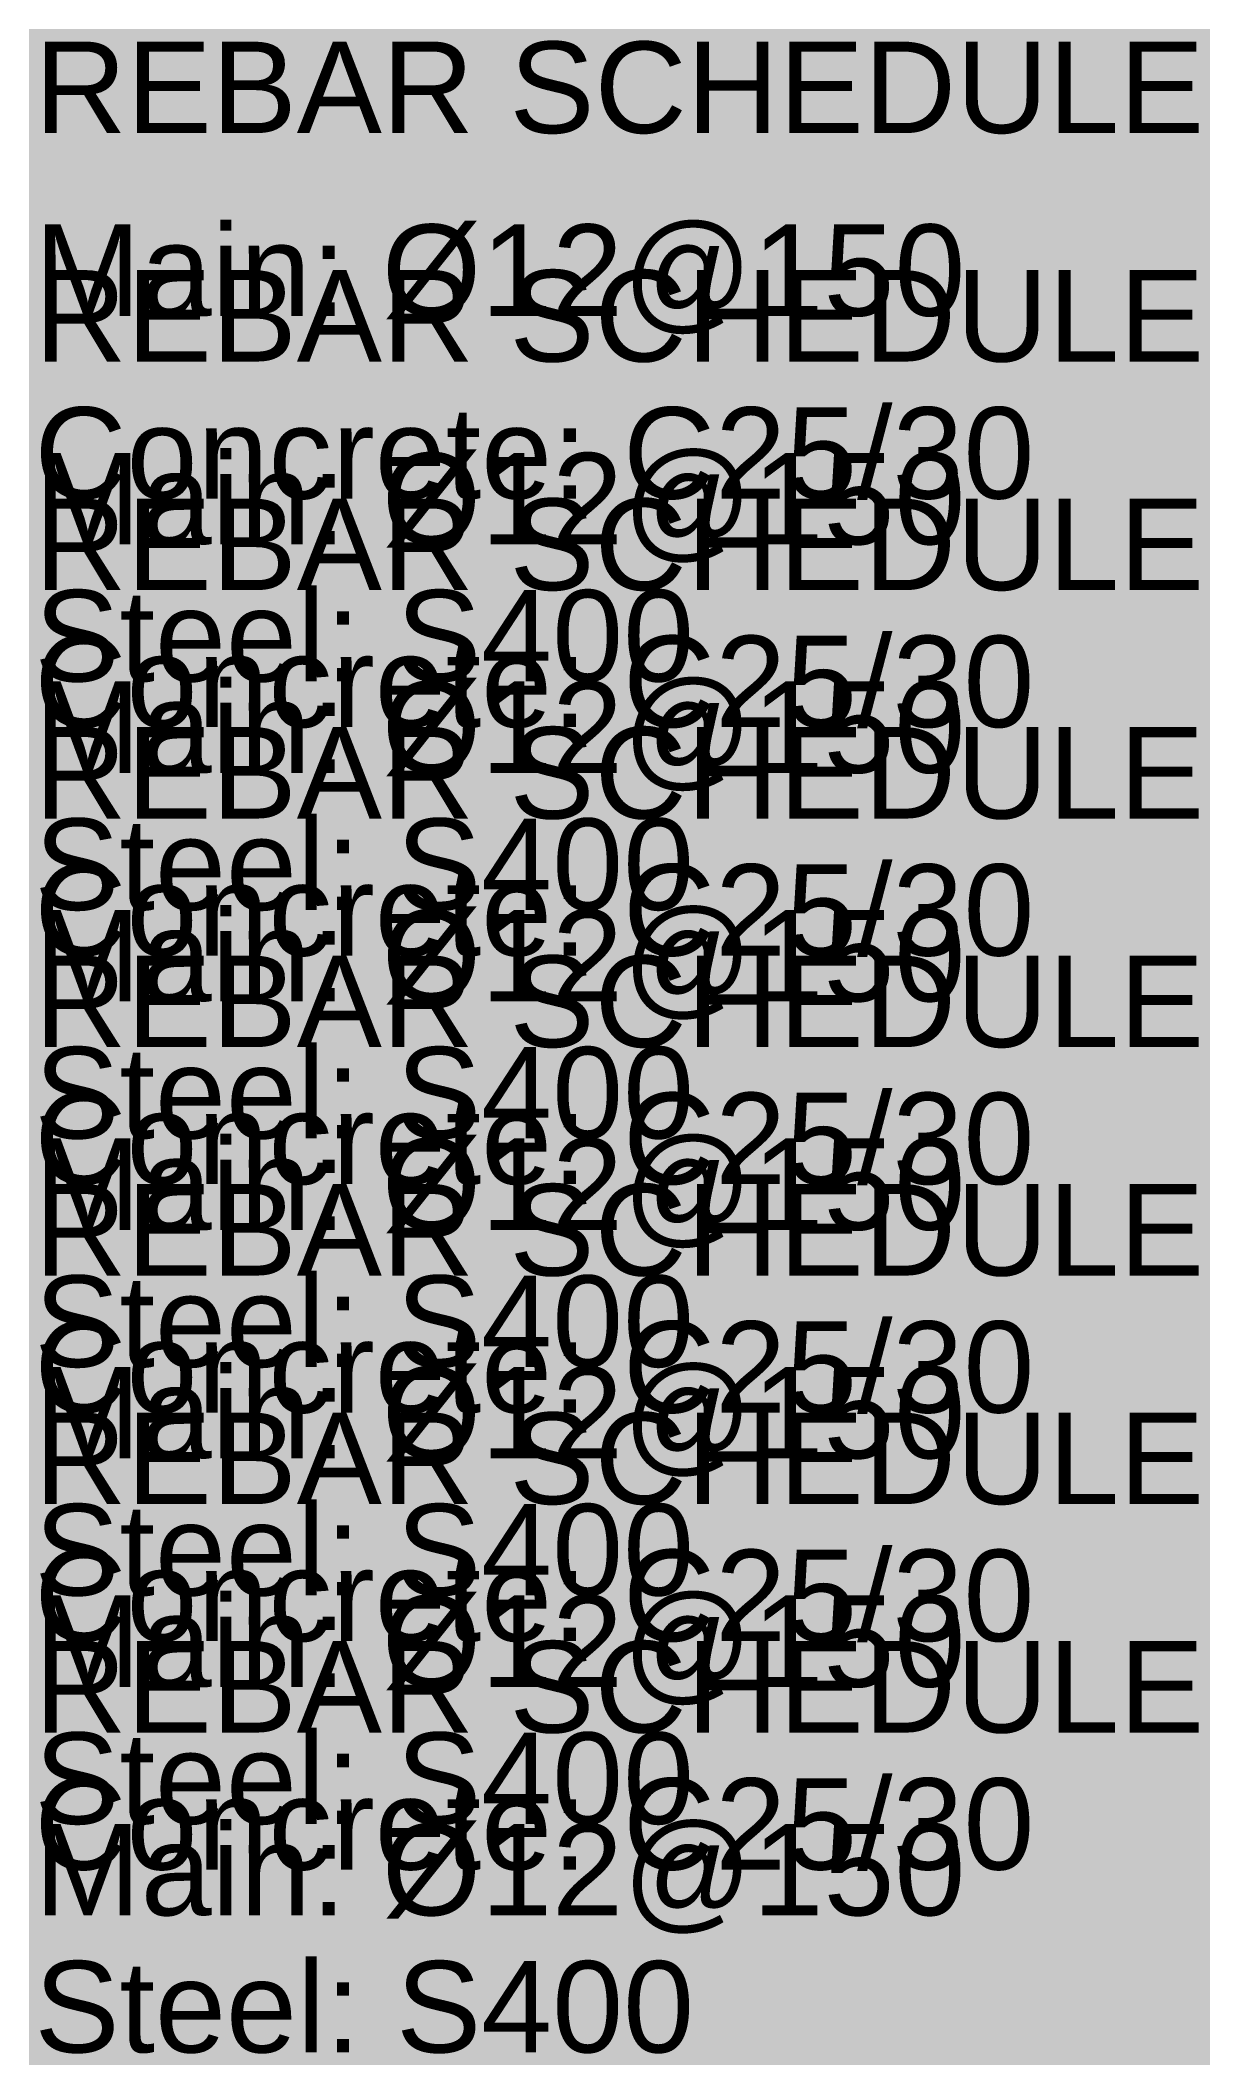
# Model space of a CAD drawing. Header units: inches. Extents: x -5298 to 11252, y 8210 to 22495.
# Drawn here: x 10531.4 to 10658.2, y 17575.1 to 17795.3 of the extents above; entities that cross this region are included whole.
import ezdxf

# ---------------------------------------------------------------- set-up
doc = ezdxf.new("R2010")
doc.units = ezdxf.units.IN
doc.header["$LTSCALE"] = 11
doc.header["$MEASUREMENT"] = 0
doc.layers.add('BEAM', color=3, linetype='Continuous')
doc.layers.add('TXT', color=4, linetype='Continuous')
doc.styles.get("Standard").update_dxf_attribs({"font": 'arial.ttf'})

msp = doc.modelspace()

# ---------------------------------------------------------------- texts
at = {"layer": 'TXT', "color": 4}
for s, p in [('REBAR SCHEDULE', (10530.731, 17785.198)), ('Main: %%c12@150', (10530.731, 17765.198)), ('REBAR SCHEDULE', (10530.731, 17760.198)), ('Concrete: C25/30', (10530.731, 17745.198)), ('Main: %%c12@150', (10530.731, 17740.198)), ('REBAR SCHEDULE', (10530.731, 17735.198)), ('Steel: S400', (10530.731, 17725.198)), ('Concrete: C25/30', (10530.731, 17720.198)), ('Main: %%c12@150', (10530.731, 17715.198)), ('REBAR SCHEDULE', (10530.731, 17710.198)), ('Steel: S400', (10530.731, 17700.198)), ('Concrete: C25/30', (10530.731, 17695.198)), ('Main: %%c12@150', (10530.731, 17690.198)), ('REBAR SCHEDULE', (10530.731, 17685.198)), ('Steel: S400', (10530.731, 17675.198)), ('Concrete: C25/30', (10530.731, 17670.198)), ('Main: %%c12@150', (10530.731, 17665.198)), ('REBAR SCHEDULE', (10530.731, 17660.198)), ('Steel: S400', (10530.731, 17650.198)), ('Concrete: C25/30', (10530.731, 17645.198)), ('Main: %%c12@150', (10530.731, 17640.198)), ('REBAR SCHEDULE', (10530.731, 17635.198)), ('Steel: S400', (10530.731, 17625.198)), ('Concrete: C25/30', (10530.731, 17620.198)), ('Main: %%c12@150', (10530.731, 17615.198)), ('REBAR SCHEDULE', (10530.731, 17610.198)), ('Steel: S400', (10530.731, 17600.198)), ('Concrete: C25/30', (10530.731, 17595.198)), ('Main: %%c12@150', (10530.731, 17590.198)), ('Steel: S400', (10530.731, 17575.198))]:
    msp.add_text(s, height=10, dxfattribs=at).set_placement(p)

# ---------------------------------------------------------------- hatches: boundary and pattern name
at = {"layer": 'BEAM', "linetype": 'Continuous', "transparency": 33554687}
h = msp.add_hatch(dxfattribs=at)
h.set_pattern_fill('ANSI31', color=256)
h.paths.add_polyline_path([(11252.444, 22494.721), (-779.578, 22494.721), (-779.578, 8209.846), (11252.444, 8209.846)])
h.paths.add_polyline_path([(8305.953, 15076.13), (8590.901, 15076.127), (8590.957, 15786.016), (8305.957, 15786.019)], flags=16)
edge = h.paths.add_edge_path(flags=0)
edge.add_line((8471.258, 15691.131), (8459.039, 15691.131))
edge.add_ellipse((8450.399, 15691.131), major_axis=(6.109, 6.109), ratio=1, start_angle=585, end_angle=675, ccw=False)
edge.add_line((8450.399, 15670.273), (8450.399, 15682.491))
edge.add_ellipse((8450.399, 15691.131), major_axis=(6.109, 6.109), ratio=1, start_angle=495, end_angle=585, ccw=False)
edge.add_line((8429.54, 15691.131), (8441.759, 15691.131))
edge.add_ellipse((8450.399, 15691.131), major_axis=(6.109, 6.109), ratio=1, start_angle=405, end_angle=495, ccw=False)
edge.add_line((8450.399, 15711.99), (8450.399, 15699.771))
edge.add_ellipse((8450.399, 15691.131), major_axis=(6.109, 6.109), ratio=1, start_angle=315, end_angle=405, ccw=False)
h.paths.add_polyline_path([(8433.457, 15641.143), (8458.457, 15641.143), (8458.459, 15468.141), (8565.963, 15468.145), (8565.963, 15468.145), (8458.459, 15468.141), (8458.459, 15356.14), (8565.972, 15356.134), (8508.724, 15328.137), (8458.46, 15328.14), (8458.461, 15211.207), (8433.461, 15211.207), (8433.459, 15412.143), (8382.207, 15412.143), (8382.207, 15412.143), (8325.957, 15440.143), (8382.207, 15440.143), (8382.207, 15636.143), (8433.457, 15636.143)], flags=0)
h.paths.add_polyline_path([(8438.457, 15636.143), (8453.457, 15636.143), (8453.461, 15216.156), (8438.461, 15216.156)], flags=0)
edge = h.paths.add_edge_path(flags=0)
edge.add_ellipse((8356.406, 15189.908), major_axis=(6.109, 6.109), ratio=1, start_angle=315, end_angle=405, ccw=False)
edge.add_line((8377.265, 15189.908), (8365.046, 15189.908))
edge.add_ellipse((8356.406, 15189.908), major_axis=(6.109, 6.109), ratio=1, start_angle=585, end_angle=675, ccw=False)
edge.add_line((8356.406, 15169.049), (8356.406, 15181.268))
edge.add_ellipse((8356.406, 15189.908), major_axis=(6.109, 6.109), ratio=1, start_angle=495, end_angle=585, ccw=False)
edge.add_line((8335.547, 15189.908), (8347.766, 15189.908))
edge.add_ellipse((8356.406, 15189.908), major_axis=(6.109, 6.109), ratio=1, start_angle=405, end_angle=495, ccw=False)
edge.add_line((8356.406, 15210.767), (8356.406, 15198.548))
h.paths.add_polyline_path([(9082.343, 15786.041), (9187.352, 15786.041), (9187.352, 15766.017), (9082.343, 15766.017)], flags=16)
h.paths.add_polyline_path([(7697.857, 15216.143), (7697.86, 15216.143), (7697.85, 15636.143), (7682.85, 15636.143), (7682.85, 15636.143), (7697.85, 15636.144)], flags=16)
h.paths.add_polyline_path([(9183.412, 15502.495), (9183.41, 15619.495), (9208.41, 15619.495), (9315.91, 15614.495), (9208.41, 15614.495), (9208.412, 15476.985), (9259.66, 15502.495), (9315.91, 15474.495), (9208.412, 15474.495), (9208.413, 15390.495), (9315.91, 15390.495), (9315.91, 15390.495), (9208.413, 15390.495), (9208.413, 15385.497), (9183.413, 15385.497), (9075.91, 15390.495), (9132.16, 15390.495), (9075.91, 15418.495), (9132.16, 15418.495), (9132.16, 15502.495)], flags=16)
h.paths.add_polyline_path([(9188.41, 15614.495), (9188.413, 15390.497), (9203.41, 15390.497), (9203.41, 15614.495)], flags=0)
edge = h.paths.add_edge_path(flags=16)
edge.add_ellipse((7668.96, 15682.833), major_axis=(6.109, 6.109), ratio=1, start_angle=585, end_angle=675, ccw=False)
edge.add_line((7668.96, 15661.974), (7668.96, 15674.193))
edge.add_ellipse((7668.96, 15682.833), major_axis=(6.109, 6.109), ratio=1, start_angle=495, end_angle=585, ccw=False)
edge.add_line((7648.101, 15682.833), (7660.32, 15682.833))
edge.add_ellipse((7668.96, 15682.833), major_axis=(6.109, 6.109), ratio=1, start_angle=405, end_angle=495, ccw=False)
edge.add_line((7668.96, 15703.691), (7668.96, 15691.473))
edge.add_ellipse((7668.96, 15682.833), major_axis=(6.109, 6.109), ratio=1, start_angle=315, end_angle=405, ccw=False)
edge.add_line((7689.819, 15682.833), (7677.6, 15682.833))
edge = h.paths.add_edge_path(flags=16)
edge.add_ellipse((9200.352, 15691.11), major_axis=(6.109, 6.109), ratio=1, start_angle=405, end_angle=495, ccw=False)
edge.add_line((9200.352, 15711.969), (9200.352, 15699.75))
edge.add_ellipse((9200.352, 15691.11), major_axis=(6.109, 6.109), ratio=1, start_angle=315, end_angle=405, ccw=False)
edge.add_line((9221.211, 15691.11), (9208.992, 15691.11))
edge.add_ellipse((9200.352, 15691.11), major_axis=(6.109, 6.109), ratio=1, start_angle=585, end_angle=675, ccw=False)
edge.add_line((9200.352, 15670.251), (9200.352, 15682.47))
edge.add_ellipse((9200.352, 15691.11), major_axis=(6.109, 6.109), ratio=1, start_angle=495, end_angle=585, ccw=False)
edge.add_line((9179.493, 15691.11), (9191.712, 15691.11))
edge = h.paths.add_edge_path(flags=16)
edge.add_ellipse((9200.352, 15341.455), major_axis=(6.109, 6.109), ratio=1, start_angle=315, end_angle=405, ccw=False)
edge.add_line((9221.211, 15341.455), (9208.992, 15341.455))
edge.add_ellipse((9200.352, 15341.455), major_axis=(6.109, 6.109), ratio=1, start_angle=585, end_angle=675, ccw=False)
edge.add_line((9200.352, 15320.596), (9200.352, 15332.815))
edge.add_ellipse((9200.352, 15341.455), major_axis=(6.109, 6.109), ratio=1, start_angle=495, end_angle=585, ccw=False)
edge.add_line((9179.493, 15341.455), (9191.712, 15341.455))
edge.add_ellipse((9200.352, 15341.455), major_axis=(6.109, 6.109), ratio=1, start_angle=405, end_angle=495, ccw=False)
edge.add_line((9200.352, 15362.314), (9200.352, 15350.095))
h.paths.add_polyline_path([(9324.243, 15081.89), (9324.243, 15080.219, 2.260407), (9322.782, 15081.89)], flags=16)
edge = h.paths.add_edge_path(flags=16)
edge.add_ellipse((7603.858, 15170.09), major_axis=(6.109, 6.109), ratio=1, start_angle=585, end_angle=675, ccw=False)
edge.add_line((7603.858, 15149.231), (7603.858, 15161.45))
edge.add_ellipse((7603.858, 15170.09), major_axis=(6.109, 6.109), ratio=1, start_angle=495, end_angle=585, ccw=False)
edge.add_line((7582.999, 15170.09), (7595.218, 15170.09))
edge.add_ellipse((7603.858, 15170.09), major_axis=(6.109, 6.109), ratio=1, start_angle=405, end_angle=495, ccw=False)
edge.add_line((7603.858, 15190.949), (7603.858, 15178.73))
edge.add_ellipse((7603.858, 15170.09), major_axis=(6.109, 6.109), ratio=1, start_angle=315, end_angle=405, ccw=False)
edge.add_line((7624.717, 15170.09), (7612.498, 15170.09))
h.paths.add_polyline_path([(8751.607, 14388.981), (8751.607, 13297.779), (8051.607, 13297.779), (8051.607, 14388.981)], flags=16)
h.paths.add_polyline_path([(8801.607, 14388.981), (9501.607, 14388.981), (9501.607, 13298.321), (8801.607, 13298.321)], flags=16)
h.paths.add_polyline_path([(8001.607, 14388.981), (8001.607, 13298.321), (7301.607, 13298.321), (7301.607, 14388.981)], flags=16)
h.paths.add_polyline_path([(8704.548, 13407.709), (8704.548, 13305.759), (8401.403, 13305.759), (8401.403, 13407.709)], flags=0)
h.paths.add_polyline_path([(7954.548, 13408.251), (7954.548, 13306.301), (7651.403, 13306.301), (7651.403, 13408.251)], flags=0)
h.paths.add_polyline_path([(9151.403, 13410.352), (9454.548, 13410.352), (9454.548, 13308.402), (9151.403, 13308.402)], flags=0)
h.paths.add_polyline_path([(8751.607, 13066.115), (8751.607, 12116.115), (8051.607, 12116.115), (8051.607, 13066.115)], flags=16)
h.paths.add_polyline_path([(8801.607, 13066.115), (9501.607, 13066.115), (9501.607, 12116.115), (8801.607, 12116.115)], flags=16)
h.paths.add_polyline_path([(8001.607, 13066.115), (8001.607, 12116.115), (7301.607, 12116.115), (7301.607, 13066.115)], flags=16)
h.paths.add_polyline_path([(-3388.595, 12655.943, -34.8023168), (-3388.605, 12655.771, -0.4160152), (-3387.095, 12657.271), (-3387.096, 12655.943)])
h.paths.add_polyline_path([(-3081.138, 12727.748), (-3071.794, 12727.748), (-3071.794, 12732.485), (-3081.137, 13312.748)])
h.paths.add_polyline_path([(-3101.138, 13252.748), (-3101.138, 13127.748), (-3221.137, 13127.748), (-3221.138, 13252.748)])
h.paths.add_polyline_path([(8599.732, 12255.828), (8599.732, 12153.879), (8296.588, 12153.879), (8296.588, 12255.828)], flags=0)
h.paths.add_polyline_path([(-3101.138, 13107.748), (-3101.137, 12727.748), (-3221.137, 12727.748), (-3221.138, 13107.748)])
h.paths.add_polyline_path([(7849.732, 12255.828), (7849.732, 12153.879), (7546.588, 12153.879), (7546.588, 12255.828)], flags=0)
h.paths.add_polyline_path([(9107.403, 12259.064), (9410.548, 12259.064), (9410.548, 12157.114), (9107.403, 12157.114)], flags=0)
h.paths.add_polyline_path([(-3305.847, 13218.492), (-3305.847, 13216.82, 2.260407), (-3307.308, 13218.492)])
h.paths.add_polyline_path([(-3400.718, 13386.578), (-3418.978, 13382.263), (-3418.978, 13386.578)])
h.paths.add_polyline_path([(-3356.137, 13096.939), (-3376.137, 13096.939), (-3376.137, 12872.939)])
h.paths.add_polyline_path([(-3046.505, 12797.526), (-3046.505, 12779.266), (-3050.82, 12779.266)])
h.paths.add_polyline_path([(-3359.137, 13093.939), (-3359.137, 12872.939), (-3373.137, 12872.939), (-3373.137, 13093.939)], flags=16)
h.paths.add_polyline_path([(-3307.613, 12809.959), (-3307.613, 12808.288, 2.260407), (-3309.074, 12809.959)])
h.paths.add_polyline_path([(-3974.094, 12655.943, -34.8023168), (-3974.104, 12655.771, -0.4160152), (-3972.595, 12657.271), (-3972.595, 12655.943)])
h.paths.add_polyline_path([(-3666.637, 12727.748), (-3657.294, 12727.748), (-3657.294, 12732.485), (-3666.636, 13312.748)])
h.paths.add_polyline_path([(-3686.637, 13252.748), (-3686.637, 13127.748), (-3806.636, 13127.748), (-3806.637, 13252.748)])
h.paths.add_polyline_path([(-3425.172, 11657.912, -34.8023168), (-3425.182, 11657.74, -0.4232376), (-3423.636, 11659.24), (-3423.636, 11657.912)])
h.paths.add_polyline_path([(-3117.715, 11802.228), (-3108.372, 11802.222), (-3108.372, 11806.964), (-3117.715, 12387.228)])
h.paths.add_polyline_path([(-3686.637, 13107.748), (-3686.636, 12727.748), (-3806.636, 12727.748), (-3806.637, 13107.748)])
h.paths.add_polyline_path([(-3891.347, 13218.492), (-3891.347, 13216.82, 2.260407), (-3892.808, 13218.492)])
h.paths.add_polyline_path([(-3437.847, 12668.29), (-3418.544, 12663.729), (-3437.847, 12663.729)])
h.paths.add_polyline_path([(-3568.119, 12777.343), (-3568.119, 12796.615), (-3563.565, 12777.343)])
h.paths.add_polyline_path([(-3137.715, 12327.228), (-3137.715, 12202.228), (-3257.715, 12202.228), (-3257.715, 12327.228)])
h.paths.add_polyline_path([(-3986.217, 13386.578), (-4004.478, 13382.263), (-4004.478, 13386.578)])
h.paths.add_polyline_path([(-3941.636, 13096.939), (-3961.636, 13096.939), (-3961.636, 12872.939)])
h.paths.add_polyline_path([(-3632.004, 12797.521), (-3632.004, 12779.261), (-3636.319, 12779.261)])
h.paths.add_polyline_path([(-3137.715, 12182.228), (-3137.715, 11802.228), (-3257.715, 11802.228), (-3257.715, 12182.228)])
h.paths.add_polyline_path([(-3455.555, 12461.057), (-3437.295, 12461.057), (-3455.555, 12456.742)])
h.paths.add_polyline_path([(-3277.715, 12195.041), (-3392.715, 12195.041), (-3392.715, 12006.041), (-3397.715, 11956.628), (-3405.715, 11956.628), (-3405.715, 11947.628), (-3412.715, 11947.628), (-3412.715, 12200.628), (-3409.715, 12239.628), (-3395.715, 12239.628), (-3395.715, 12200.632), (-3392.715, 12200.632)])
h.paths.add_polyline_path([(-3944.636, 13093.939), (-3944.636, 12872.939), (-3958.636, 12872.939), (-3958.636, 13093.939)], flags=16)
h.paths.add_polyline_path([(-3893.112, 12830.519), (-3893.112, 12828.848, 2.260407), (-3894.573, 12830.519)])
h.paths.add_polyline_path([(8565.841, 11071.15), (8458.34, 11071.15), (8458.34, 11066.15), (8433.34, 11066.15), (8433.34, 11185.639), (8382.091, 11211.15), (8325.841, 11239.15), (8382.091, 11239.15), (8382.091, 11323.15), (8325.841, 11323.15), (8325.841, 11323.15), (8433.341, 11323.15), (8433.341, 11328.15), (8458.341, 11328.15), (8565.841, 11323.15)], flags=16)
h.paths.add_polyline_path([(-4537.881, 12655.941, -34.8023168), (-4537.891, 12655.769, -0.4160152), (-4536.382, 12657.269), (-4536.382, 12655.941)])
h.paths.add_polyline_path([(-4230.424, 12727.748), (-4221.08, 12727.748), (-4221.08, 12732.485), (-4230.424, 13312.748)])
h.paths.add_polyline_path([(9315.841, 11099.15), (9208.34, 11099.15), (9208.34, 11094.15), (9183.34, 11094.15), (9183.34, 11185.639), (9132.091, 11211.15), (9075.841, 11239.15), (9132.091, 11239.15), (9132.091, 11323.15), (9075.841, 11323.15), (9075.841, 11323.15), (9183.341, 11323.15), (9183.341, 11328.15), (9208.341, 11328.15), (9315.841, 11323.15)], flags=16)
h.paths.add_polyline_path([(-3083.082, 11862.224), (-3087.397, 11862.224), (-3083.082, 11880.485)])
h.paths.add_polyline_path([(-4250.425, 13252.748), (-4250.424, 13127.748), (-4370.424, 13127.748), (-4370.424, 13252.748)])
h.paths.add_polyline_path([(8453.34, 11071.15), (8438.34, 11071.15), (8438.341, 11323.15), (8453.341, 11323.464)], flags=0)
h.paths.add_polyline_path([(8509.591, 11323.15), (8565.841, 11295.15), (8509.591, 11295.15), (8509.591, 11099.15), (8453.341, 11099.15), (8453.341, 11291.65), (8453.341, 11295.15), (8453.341, 11295.15)], flags=16)
h.paths.add_polyline_path([(-4010.671, 11657.912, -34.8023168), (-4010.681, 11657.74, -0.4232376), (-4009.135, 11659.24), (-4009.135, 11657.912)])
h.paths.add_polyline_path([(-3703.215, 11802.228), (-3693.872, 11802.222), (-3693.872, 11806.964), (-3703.215, 12387.228)])
h.paths.add_polyline_path([(7815.841, 11323.15), (7759.591, 11323.151), (7815.842, 11295.15), (7759.591, 11295.151), (7759.59, 11071.151), (7708.342, 11071.151), (7708.342, 11066.152), (7683.342, 11066.152), (7575.838, 11071.152), (7632.088, 11071.152), (7632.089, 11183.152), (7575.838, 11211.152), (7632.09, 11211.152), (7632.091, 11323.152), (7683.341, 11323.151), (7683.341, 11328.151), (7708.341, 11328.151)], flags=16)
h.paths.add_polyline_path([(9203.34, 11099.15), (9188.34, 11099.15), (9188.341, 11323.15), (9203.341, 11323.464)], flags=0)
h.paths.add_polyline_path([(-3344.19, 11898.176), (-3344.19, 11896.504, 2.260407), (-3345.651, 11898.176)])
h.paths.add_polyline_path([(7688.339, 11183.151), (7688.34, 11183.151), (7688.339, 11323.151), (7703.339, 11323.151), (7703.339, 11323.151), (7688.341, 11323.151)], flags=0)
h.paths.add_polyline_path([(-4250.425, 13107.748), (-4250.424, 12727.748), (-4370.424, 12727.748), (-4370.424, 13107.748)])
h.paths.add_polyline_path([(9259.591, 11323.15), (9315.841, 11295.15), (9259.591, 11295.15), (9259.591, 11127.15), (9203.343, 11127.15), (9203.344, 11099.15), (9203.341, 11099.15), (9203.341, 11291.65), (9203.341, 11295.15), (9203.341, 11295.15)], flags=16)
h.paths.add_polyline_path([(-3723.215, 12327.228), (-3723.215, 12202.228), (-3843.215, 12202.228), (-3843.215, 12327.228)])
h.paths.add_polyline_path([(-4023.347, 12668.29), (-4004.044, 12663.729), (-4023.347, 12663.729)])
h.paths.add_polyline_path([(-4455.134, 13218.49), (-4455.134, 13216.818, 2.260407), (-4456.594, 13218.49)])
h.paths.add_polyline_path([(-4153.626, 12777.343), (-4153.626, 12796.646), (-4149.065, 12777.343)])
h.paths.add_polyline_path([(-4195.791, 12797.521), (-4195.791, 12779.261), (-4200.106, 12779.261)])
h.paths.add_polyline_path([(-4442.26, 13076.39), (-4444.623, 13066.668), (-4447.924, 13073.748), (-4505.424, 13046.935), (-4505.424, 12871.939), (-4525.424, 12871.939), (-4525.424, 13127.748), (-4505.424, 13127.748), (-4505.424, 13100.748), (-4390.023, 13100.748)])
h.paths.add_polyline_path([(-4568.265, 13382.258), (-4568.265, 13382.261), (-4573.675, 13380.982), (-4573.675, 13380.979)])
h.paths.add_polyline_path([(-4573.675, 13386.573), (-4573.675, 13386.575), (-4568.265, 13386.575), (-4568.265, 13386.573)])
h.paths.add_polyline_path([(-3723.215, 12182.228), (-3723.215, 11802.228), (-3843.215, 11802.228), (-3843.215, 12182.228)])
h.paths.add_polyline_path([(-4041.055, 12461.057), (-4022.795, 12461.057), (-4041.055, 12456.742)])
h.paths.add_polyline_path([(8325.892, 11068.533), (8325.892, 10963.535), (8305.841, 10963.535), (8305.841, 11068.533)], flags=16)
h.paths.add_polyline_path([(-3978.215, 12006.041), (-3983.215, 11956.628), (-3991.215, 11956.628), (-3991.215, 11947.628), (-3998.215, 11947.628), (-3998.215, 12200.628), (-3995.215, 12239.628), (-3981.215, 12239.628), (-3981.215, 12200.632), (-3978.215, 12200.632)])
h.paths.add_polyline_path([(9055.841, 11068.45), (9075.836, 11068.45), (9075.836, 10963.15), (9055.841, 10963.15)], flags=16)
h.paths.add_polyline_path([(-4456.899, 12830.838), (-4456.899, 12829.166, 2.260407), (-4458.36, 12830.838)])
h.paths.add_polyline_path([(-3600.142, 11859.409), (-3604.704, 11859.409), (-3604.704, 11878.712)])
h.paths.add_polyline_path([(7575.841, 11068.45), (7575.841, 10963.15), (7555.841, 10963.15), (7555.841, 11068.45)], flags=16)
h.paths.add_polyline_path([(-3668.581, 11862.224), (-3672.896, 11862.224), (-3668.581, 11880.485)])
h.paths.add_polyline_path([(-5092.826, 12656.346, -34.8023168), (-5092.836, 12656.174, -0.4160127), (-5091.327, 12657.674), (-5091.327, 12656.346)])
h.paths.add_polyline_path([(-4785.369, 12727.748), (-4776.027, 12727.748), (-4776.027, 12732.888), (-4785.369, 13312.748)])
h.paths.add_polyline_path([(-4558.316, 11673.599, -34.8023168), (-4558.326, 11673.427, -0.4153262), (-4556.821, 11674.927), (-4556.821, 11673.599)])
h.paths.add_polyline_path([(-4250.86, 11817.914), (-4241.517, 11817.914), (-4241.517, 11822.651), (-4250.86, 12402.914)])
h.paths.add_polyline_path([(-4270.86, 12402.914), (-4270.86, 12347.914), (-4390.86, 12347.914), (-4390.86, 12402.914)])
h.paths.add_polyline_path([(-4805.369, 13252.748), (-4805.369, 13128.151), (-4925.369, 13128.151), (-4925.369, 13252.748)])
h.paths.add_polyline_path([(-3929.69, 11884.439), (-3929.69, 11882.767, 2.260407), (-3931.15, 11884.439)])
h.paths.add_polyline_path([(-4270.86, 12327.914), (-4270.86, 12217.914), (-4390.86, 12217.914), (-4390.86, 12327.914)])
h.paths.add_polyline_path([(-4805.369, 13108.151), (-4805.369, 12727.748), (-4925.369, 12727.748), (-4925.369, 13108.151)])
h.paths.add_polyline_path([(-4587.134, 12663.724), (-4587.134, 12668.286), (-4591.502, 12669.318), (-4591.502, 12669.32), (-4587.134, 12696.614), (-4587.134, 12668.288), (-4567.82, 12663.724)])
h.paths.add_polyline_path([(-4542.86, 12069.728), (-4545.86, 12069.728), (-4545.86, 12058.914), (-4542.86, 12058.914)])
h.paths.add_polyline_path([(-4270.86, 12197.914), (-4270.86, 11817.914), (-4390.86, 11817.914), (-4390.86, 12197.914)])
h.paths.add_polyline_path([(-4712.851, 12777.338), (-4711.819, 12772.972), (-4711.819, 12772.97), (-4712.852, 12777.338), (-4717.413, 12777.338), (-4717.413, 12796.644), (-4712.852, 12777.34), (-4684.525, 12777.34), (-4684.525, 12777.338)])
h.paths.add_polyline_path([(-5010.079, 13218.895), (-5010.079, 13217.223, 2.260407), (-5011.54, 13218.895)])
h.paths.add_polyline_path([(-4750.736, 12797.929), (-4750.736, 12779.668), (-4755.051, 12779.668)])
h.paths.add_polyline_path([(-4588.7, 12476.744), (-4570.44, 12476.744), (-4588.7, 12472.429)])
h.paths.add_polyline_path([(-4997.205, 13024.79), (-4999.568, 13015.068), (-5002.869, 13022.148), (-5060.369, 12995.335), (-5060.369, 12882.148), (-5063.369, 12873.148), (-5080.369, 12873.148), (-5080.369, 12885.748), (-5080.369, 13142.148), (-5060.369, 13142.148), (-5060.369, 13022.148), (-5007.892, 13022.148), (-5006.171, 13029.229), (-5002.869, 13022.148)])
h.paths.add_polyline_path([(-4216.226, 11976.806), (-4216.226, 11958.546), (-4220.541, 11958.546)])
h.paths.add_polyline_path([(-5104.949, 13386.981), (-5123.21, 13382.666), (-5123.21, 13386.981)])
h.paths.add_polyline_path([(-4190.203, 11859.409), (-4190.203, 11878.712), (-4185.642, 11859.409)])
h.paths.add_polyline_path([(-5011.844, 12818.866), (-5011.844, 12817.194, 2.260407), (-5013.305, 12818.866)])
h.paths.add_polyline_path([(-4477.335, 11959.264), (-4477.335, 11957.592, 2.260407), (-4478.795, 11959.264)])
h.paths.add_polyline_path([(-4410.86, 11781.914), (-4410.86, 11727.914), (-4514.86, 11727.914), (-4514.86, 11781.914)])
h.paths.add_polyline_path([(-5142.079, 12668.693), (-5122.776, 12664.132), (-5142.079, 12664.132)])
h.paths.add_polyline_path([(-5298.373, 12827.021, -1), (-5258.698, 12827.021, -1)])
h.paths.add_polyline_path([(-4737.848, 11962.92), (-4737.848, 11982.223), (-4733.287, 11962.92)])
h.paths.add_polyline_path([(-5272.358, 12777.746), (-5272.358, 12797.049), (-5267.797, 12777.746)])
h.paths.add_polyline_path([(-4607.569, 11689.174), (-4588.266, 11684.612), (-4607.569, 11684.612)])
h.paths.add_polyline_path([(9322.569, 15297.641), (9334.224, 15297.641), (9334.224, 15305.891), (9322.569, 15305.891)], flags=24)
h.paths.add_polyline_path([(9187.45, 15297.642), (9204.343, 15297.642), (9204.343, 15305.892), (9187.45, 15305.892)], flags=24)
h.paths.add_polyline_path([(9060.069, 15297.641), (9071.724, 15297.641), (9071.724, 15305.891), (9060.069, 15305.891)], flags=24)
h.paths.add_polyline_path([(9298.856, 15480.573), (9298.856, 15524.442), (9290.606, 15524.442), (9290.606, 15480.573)], flags=8)
h.paths.add_polyline_path([(9298.856, 15325.87), (9298.856, 15340.667), (9290.606, 15340.667), (9290.606, 15325.87)], flags=24)
h.paths.add_polyline_path([(9109.918, 15425.751), (9109.918, 15467.263), (9101.668, 15467.263), (9101.668, 15425.751)], flags=24)
h.paths.add_polyline_path([(9109.918, 15325.87), (9109.918, 15340.667), (9101.668, 15340.667), (9101.668, 15325.87)], flags=24)
h.paths.add_polyline_path([(9322.571, 15365.463), (9334.226, 15365.463), (9334.226, 15373.713), (9322.571, 15373.713)], flags=24)
h.paths.add_polyline_path([(9252.252, 15365.463), (9267.05, 15365.463), (9267.05, 15373.713), (9252.252, 15373.713)], flags=24)
h.paths.add_polyline_path([(9060.069, 15365.463), (9071.724, 15365.463), (9071.724, 15373.713), (9060.069, 15373.713)], flags=24)
h.paths.add_polyline_path([(9190.597, 15365.463), (9201.205, 15365.463), (9201.205, 15373.713), (9190.597, 15373.713)], flags=24)
h.paths.add_polyline_path([(9124.75, 15365.463), (9139.548, 15365.463), (9139.548, 15373.713), (9124.75, 15373.713)], flags=24)
h.paths.add_polyline_path([(9298.856, 15682.334), (9298.856, 15698.179), (9290.606, 15698.179), (9290.606, 15682.334)], flags=24)
h.paths.add_polyline_path([(9109.918, 15625.679), (9109.918, 15642.834), (9101.668, 15642.834), (9101.668, 15625.679)], flags=24)
h.paths.add_polyline_path([(8572.6, 15118.188), (8584.255, 15118.188), (8584.255, 15126.438), (8572.6, 15126.438)], flags=8)
h.paths.add_polyline_path([(8437.505, 15118.188), (8454.398, 15118.188), (8454.398, 15126.438), (8437.505, 15126.438)], flags=8)
h.paths.add_polyline_path([(8310.125, 15118.188), (8321.78, 15118.188), (8321.78, 15126.438), (8310.125, 15126.438)], flags=8)
h.paths.add_polyline_path([(8535.992, 15402.241), (8535.992, 15450.039), (8527.742, 15450.039), (8527.742, 15402.241)], flags=8)
h.paths.add_polyline_path([(8535.992, 15148.209), (8535.992, 15164.054), (8527.742, 15164.054), (8527.742, 15148.209)], flags=8)
h.paths.add_polyline_path([(8341.93, 15502.208), (8341.93, 15546.077), (8333.68, 15546.077), (8333.68, 15502.208)], flags=8)
h.paths.add_polyline_path([(8341.93, 15246.344), (8341.93, 15261.928), (8333.68, 15261.928), (8333.68, 15246.344)], flags=8)
h.paths.add_polyline_path([(8572.628, 15158.369), (8584.282, 15158.369), (8584.282, 15166.619), (8572.628, 15166.619)], flags=8)
h.paths.add_polyline_path([(8502.309, 15158.37), (8517.106, 15158.37), (8517.106, 15166.62), (8502.309, 15166.62)], flags=8)
h.paths.add_polyline_path([(8310.126, 15158.369), (8321.78, 15158.369), (8321.78, 15166.619), (8310.126, 15166.619)], flags=8)
h.paths.add_polyline_path([(8440.654, 15158.37), (8451.261, 15158.37), (8451.261, 15166.62), (8440.654, 15166.62)], flags=8)
h.paths.add_polyline_path([(8374.806, 15158.37), (8389.604, 15158.37), (8389.604, 15166.62), (8374.806, 15166.62)], flags=8)
h.paths.add_polyline_path([(8535.992, 15693.159), (8535.992, 15709.004), (8527.742, 15709.004), (8527.742, 15693.159)], flags=8)
h.paths.add_polyline_path([(8341.93, 15693.158), (8341.93, 15709.003), (8333.68, 15709.003), (8333.68, 15693.158)], flags=8)
h.paths.add_polyline_path([(7599.255, 15488.334), (7599.255, 15531.942), (7591.005, 15531.942), (7591.005, 15488.334)], flags=24)
h.paths.add_polyline_path([(7599.255, 15688.217), (7599.255, 15704.062), (7591.005, 15704.062), (7591.005, 15688.217)], flags=24)
h.paths.add_polyline_path([(7599.255, 15231.686), (7599.255, 15248.579), (7591.005, 15248.579), (7591.005, 15231.686)], flags=24)
h.paths.add_polyline_path([(7785.899, 15688.225), (7785.899, 15704.07), (7777.649, 15704.07), (7777.649, 15688.225)], flags=24)
h.paths.add_polyline_path([(7785.899, 15402.244), (7785.899, 15450.041), (7777.649, 15450.041), (7777.649, 15402.244)], flags=24)
h.paths.add_polyline_path([(7785.899, 15148.215), (7785.899, 15164.06), (7777.649, 15164.06), (7777.649, 15148.215)], flags=24)
h.paths.add_polyline_path([(7554.532, 15137.422), (7566.187, 15137.422), (7566.187, 15145.672), (7554.532, 15145.672)], flags=24)
h.paths.add_polyline_path([(7681.913, 15137.422), (7698.806, 15137.422), (7698.806, 15145.672), (7681.913, 15145.672)], flags=24)
h.paths.add_polyline_path([(7817.035, 15137.422), (7828.69, 15137.422), (7828.69, 15145.672), (7817.035, 15145.672)], flags=24)
h.paths.add_polyline_path([(7554.517, 15720.32), (7566.171, 15720.32), (7566.171, 15728.57), (7554.517, 15728.57)], flags=24)
h.paths.add_polyline_path([(7681.898, 15720.32), (7698.791, 15720.32), (7698.791, 15728.57), (7681.898, 15728.57)], flags=24)
h.paths.add_polyline_path([(7820.922, 15720.32), (7830.22, 15720.32), (7830.22, 15728.57), (7820.922, 15728.57)], flags=24)
h.paths.add_polyline_path([(7619.209, 15199.201), (7634.006, 15199.201), (7634.006, 15207.451), (7619.209, 15207.451)], flags=24)
h.paths.add_polyline_path([(7685.054, 15199.201), (7695.661, 15199.201), (7695.661, 15207.451), (7685.054, 15207.451)], flags=24)
h.paths.add_polyline_path([(7746.709, 15199.201), (7761.506, 15199.201), (7761.506, 15207.451), (7746.709, 15207.451)], flags=24)
h.paths.add_polyline_path([(8341.93, 15770.191), (8341.93, 15781.846), (8333.68, 15781.846), (8333.68, 15770.191)], flags=8)
h.paths.add_polyline_path([(8341.93, 15080.302), (8341.93, 15091.957), (8333.68, 15091.957), (8333.68, 15080.302)], flags=8)
h.paths.add_polyline_path([(8414.031, 15616.315), (8414.031, 15627.97), (8405.781, 15627.97), (8405.781, 15616.315)], flags=8)
h.paths.add_polyline_path([(8414.031, 15588.315), (8414.031, 15599.97), (8405.781, 15599.97), (8405.781, 15588.315)], flags=8)
h.paths.add_polyline_path([(8414.031, 15560.315), (8414.031, 15571.97), (8405.781, 15571.97), (8405.781, 15560.315)], flags=8)
h.paths.add_polyline_path([(8414.031, 15532.315), (8414.031, 15543.97), (8405.781, 15543.97), (8405.781, 15532.315)], flags=8)
h.paths.add_polyline_path([(8414.031, 15504.315), (8414.031, 15515.97), (8405.781, 15515.97), (8405.781, 15504.315)], flags=8)
h.paths.add_polyline_path([(8414.031, 15476.315), (8414.031, 15487.97), (8405.781, 15487.97), (8405.781, 15476.315)], flags=8)
h.paths.add_polyline_path([(8414.031, 15448.315), (8414.031, 15459.97), (8405.781, 15459.97), (8405.781, 15448.315)], flags=8)
h.paths.add_polyline_path([(8414.031, 15420.315), (8414.031, 15431.97), (8405.781, 15431.97), (8405.781, 15420.315)], flags=8)
h.paths.add_polyline_path([(9109.918, 15260.191), (9109.918, 15271.846), (9101.668, 15271.846), (9101.668, 15260.191)], flags=24)
h.paths.add_polyline_path([(9109.909, 15770.202), (9109.909, 15781.857), (9101.659, 15781.857), (9101.659, 15770.202)], flags=8)
h.paths.add_polyline_path([(9232.104, 15594.668), (9232.104, 15606.323), (9223.854, 15606.323), (9223.854, 15594.668)], flags=24)
h.paths.add_polyline_path([(9232.104, 15566.668), (9232.104, 15578.323), (9223.854, 15578.323), (9223.854, 15566.668)], flags=24)
h.paths.add_polyline_path([(9232.104, 15538.668), (9232.104, 15550.323), (9223.854, 15550.323), (9223.854, 15538.668)], flags=24)
h.paths.add_polyline_path([(9232.104, 15510.668), (9232.104, 15522.323), (9223.854, 15522.323), (9223.854, 15510.668)], flags=24)
h.paths.add_polyline_path([(9232.104, 15482.668), (9232.104, 15494.323), (9223.854, 15494.323), (9223.854, 15482.668)], flags=8)
h.paths.add_polyline_path([(9232.104, 15454.668), (9232.104, 15466.323), (9223.854, 15466.323), (9223.854, 15454.668)], flags=24)
h.paths.add_polyline_path([(9232.104, 15426.668), (9232.104, 15438.323), (9223.854, 15438.323), (9223.854, 15426.668)], flags=24)
h.paths.add_polyline_path([(9232.104, 15398.668), (9232.104, 15410.323), (9223.854, 15410.323), (9223.854, 15398.668)], flags=24)
h.paths.add_polyline_path([(9163.607, 15482.668), (9163.607, 15494.323), (9155.357, 15494.323), (9155.357, 15482.668)], flags=8)
h.paths.add_polyline_path([(9163.607, 15454.668), (9163.607, 15466.323), (9155.357, 15466.323), (9155.357, 15454.668)], flags=8)
h.paths.add_polyline_path([(9163.607, 15426.668), (9163.607, 15438.323), (9155.357, 15438.323), (9155.357, 15426.668)], flags=8)
h.paths.add_polyline_path([(9163.607, 15398.668), (9163.607, 15410.323), (9155.357, 15410.323), (9155.357, 15398.668)], flags=8)
h.paths.add_polyline_path([(9298.856, 15770.19), (9298.856, 15781.845), (9290.606, 15781.845), (9290.606, 15770.19)], flags=24)
h.paths.add_polyline_path([(9298.856, 15260.19), (9298.856, 15271.845), (9290.606, 15271.845), (9290.606, 15260.19)], flags=24)
h.paths.add_polyline_path([(8479.207, 15616.315), (8479.207, 15627.97), (8470.957, 15627.97), (8470.957, 15616.315)], flags=8)
h.paths.add_polyline_path([(8479.207, 15588.314), (8479.207, 15599.969), (8470.957, 15599.969), (8470.957, 15588.314)], flags=8)
h.paths.add_polyline_path([(8479.207, 15560.314), (8479.207, 15571.969), (8470.957, 15571.969), (8470.957, 15560.314)], flags=8)
h.paths.add_polyline_path([(8479.207, 15532.314), (8479.207, 15543.969), (8470.957, 15543.969), (8470.957, 15532.314)], flags=8)
h.paths.add_polyline_path([(8479.207, 15504.314), (8479.207, 15515.969), (8470.957, 15515.969), (8470.957, 15504.314)], flags=8)
h.paths.add_polyline_path([(8479.207, 15476.314), (8479.207, 15487.969), (8470.957, 15487.969), (8470.957, 15476.314)], flags=8)
h.paths.add_polyline_path([(8479.207, 15448.314), (8479.207, 15459.969), (8470.957, 15459.969), (8470.957, 15448.314)], flags=8)
h.paths.add_polyline_path([(8479.207, 15420.314), (8479.207, 15431.969), (8470.957, 15431.969), (8470.957, 15420.314)], flags=8)
h.paths.add_polyline_path([(8479.207, 15392.314), (8479.207, 15403.969), (8470.957, 15403.969), (8470.957, 15392.314)], flags=8)
h.paths.add_polyline_path([(8479.207, 15364.313), (8479.207, 15375.968), (8470.957, 15375.968), (8470.957, 15364.313)], flags=8)
h.paths.add_polyline_path([(8479.207, 15336.312), (8479.207, 15347.966), (8470.957, 15347.966), (8470.957, 15336.312)], flags=8)
h.paths.add_polyline_path([(8479.207, 15308.312), (8479.207, 15319.966), (8470.957, 15319.966), (8470.957, 15308.312)], flags=8)
h.paths.add_polyline_path([(8479.207, 15280.311), (8479.207, 15291.966), (8470.957, 15291.966), (8470.957, 15280.311)], flags=8)
h.paths.add_polyline_path([(8479.207, 15252.311), (8479.207, 15263.966), (8470.957, 15263.966), (8470.957, 15252.311)], flags=8)
h.paths.add_polyline_path([(8479.207, 15224.311), (8479.207, 15235.966), (8470.957, 15235.966), (8470.957, 15224.311)], flags=8)
h.paths.add_polyline_path([(8535.992, 15080.3), (8535.992, 15091.955), (8527.742, 15091.955), (8527.742, 15080.3)], flags=8)
h.paths.add_polyline_path([(7785.899, 15765.319), (7785.899, 15776.974), (7777.649, 15776.974), (7777.649, 15765.319)], flags=24)
h.paths.add_polyline_path([(7785.899, 15080.445), (7785.899, 15092.1), (7777.649, 15092.1), (7777.649, 15080.445)], flags=24)
h.paths.add_polyline_path([(7658.699, 15616.315), (7658.699, 15627.97), (7650.449, 15627.97), (7650.449, 15616.315)], flags=24)
h.paths.add_polyline_path([(7658.699, 15588.315), (7658.699, 15599.97), (7650.449, 15599.97), (7650.449, 15588.315)], flags=24)
h.paths.add_polyline_path([(7658.699, 15560.315), (7658.699, 15571.97), (7650.449, 15571.97), (7650.449, 15560.315)], flags=24)
h.paths.add_polyline_path([(7658.699, 15532.315), (7658.699, 15543.97), (7650.449, 15543.97), (7650.449, 15532.315)], flags=24)
h.paths.add_polyline_path([(7658.699, 15504.315), (7658.699, 15515.97), (7650.449, 15515.97), (7650.449, 15504.315)], flags=24)
h.paths.add_polyline_path([(7658.699, 15476.315), (7658.699, 15487.97), (7650.449, 15487.97), (7650.449, 15476.315)], flags=24)
h.paths.add_polyline_path([(7658.699, 15448.315), (7658.699, 15459.97), (7650.449, 15459.97), (7650.449, 15448.315)], flags=24)
h.paths.add_polyline_path([(7658.699, 15420.315), (7658.699, 15431.97), (7650.449, 15431.97), (7650.449, 15420.315)], flags=24)
h.paths.add_polyline_path([(7658.699, 15392.31), (7658.699, 15403.964), (7650.449, 15403.964), (7650.449, 15392.31)], flags=24)
h.paths.add_polyline_path([(7720.547, 15588.317), (7720.547, 15599.972), (7712.297, 15599.972), (7712.297, 15588.317)], flags=24)
h.paths.add_polyline_path([(7720.547, 15560.317), (7720.547, 15571.972), (7712.297, 15571.972), (7712.297, 15560.317)], flags=24)
h.paths.add_polyline_path([(7720.547, 15532.317), (7720.547, 15543.972), (7712.297, 15543.972), (7712.297, 15532.317)], flags=24)
h.paths.add_polyline_path([(7720.547, 15504.317), (7720.547, 15515.972), (7712.297, 15515.972), (7712.297, 15504.317)], flags=24)
h.paths.add_polyline_path([(7720.547, 15476.317), (7720.547, 15487.972), (7712.297, 15487.972), (7712.297, 15476.317)], flags=24)
h.paths.add_polyline_path([(7720.547, 15448.317), (7720.547, 15459.972), (7712.297, 15459.972), (7712.297, 15448.317)], flags=24)
h.paths.add_polyline_path([(7720.547, 15420.317), (7720.547, 15431.972), (7712.297, 15431.972), (7712.297, 15420.317)], flags=24)
h.paths.add_polyline_path([(7720.547, 15392.317), (7720.547, 15403.972), (7712.297, 15403.972), (7712.297, 15392.317)], flags=24)
h.paths.add_polyline_path([(7720.547, 15364.316), (7720.547, 15375.97), (7712.297, 15375.97), (7712.297, 15364.316)], flags=24)
h.paths.add_polyline_path([(7720.547, 15336.314), (7720.547, 15347.969), (7712.297, 15347.969), (7712.297, 15336.314)], flags=24)
h.paths.add_polyline_path([(7720.547, 15308.314), (7720.547, 15319.969), (7712.297, 15319.969), (7712.297, 15308.314)], flags=24)
h.paths.add_polyline_path([(7720.547, 15280.314), (7720.547, 15291.969), (7712.297, 15291.969), (7712.297, 15280.314)], flags=24)
h.paths.add_polyline_path([(7720.547, 15252.314), (7720.547, 15263.969), (7712.297, 15263.969), (7712.297, 15252.314)], flags=24)
h.paths.add_polyline_path([(7720.547, 15224.314), (7720.547, 15235.969), (7712.297, 15235.969), (7712.297, 15224.314)], flags=24)
h.paths.add_polyline_path([(7720.547, 15616.317), (7720.547, 15627.972), (7712.297, 15627.972), (7712.297, 15616.317)], flags=24)
h.paths.add_polyline_path([(7599.255, 15765.312), (7599.255, 15776.967), (7591.005, 15776.967), (7591.005, 15765.312)], flags=24)
h.paths.add_polyline_path([(7599.255, 15080.301), (7599.255, 15091.956), (7591.005, 15091.956), (7591.005, 15080.301)], flags=24)
h.paths.add_polyline_path([(7817.03, 15199.201), (7828.685, 15199.201), (7828.685, 15207.451), (7817.03, 15207.451)], flags=24)
h.paths.add_polyline_path([(7554.53, 15199.201), (7566.185, 15199.201), (7566.185, 15207.451), (7554.53, 15207.451)], flags=24)
h.paths.add_polyline_path([(9210.523, 15343.279), (9250.43, 15343.279), (9250.43, 15359.832), (9210.523, 15359.832)], flags=24)
h.paths.add_polyline_path([(9210.523, 15692.934), (9250.43, 15692.934), (9250.43, 15709.488), (9210.523, 15709.488)], flags=24)
edge = h.paths.add_edge_path(flags=16)
edge.add_line((9255.23, 15219.433), (9255.26, 15188.764))
edge.add_line((9255.26, 15188.764), (9226.294, 15188.736))
h.paths.add_polyline_path([(9248.872, 15803.668), (9248.844, 15832.593), (9229.344, 15832.574), (9229.372, 15803.649)], flags=24)
edge = h.paths.add_edge_path(flags=16)
edge.add_line((9255.233, 15806.741), (9255.204, 15837.41))
edge.add_line((9255.204, 15837.41), (9226.237, 15837.382))
h.paths.add_polyline_path([(9248.884, 15200.777), (9248.856, 15229.702), (9229.356, 15229.683), (9229.384, 15200.758)], flags=24)
edge = h.paths.add_edge_path(flags=16)
edge.add_line((8505.139, 15052.822), (8505.168, 15022.153))
edge.add_line((8505.168, 15022.153), (8476.202, 15022.125))
h.paths.add_polyline_path([(8498.78, 15803.02), (8498.752, 15831.945), (8479.252, 15831.926), (8479.28, 15803.001)], flags=24)
edge = h.paths.add_edge_path(flags=16)
edge.add_line((8505.142, 15806.092), (8505.112, 15836.761))
edge.add_line((8505.112, 15836.761), (8476.146, 15836.733))
h.paths.add_polyline_path([(8498.792, 15034.166), (8498.764, 15063.091), (8479.264, 15063.072), (8479.292, 15034.147)], flags=24)
h.paths.add_polyline_path([(8366.579, 15191.741), (8401.458, 15191.741), (8401.458, 15208.284), (8366.579, 15208.284)], flags=8)
h.paths.add_polyline_path([(8460.572, 15692.964), (8500.475, 15692.964), (8500.475, 15709.507), (8460.572, 15709.507)], flags=8)
edge = h.paths.add_edge_path(flags=16)
edge.add_line((7755.139, 15052.822), (7755.168, 15022.153))
edge.add_line((7755.168, 15022.153), (7726.202, 15022.125))
h.paths.add_polyline_path([(7748.78, 15803.02), (7748.752, 15831.945), (7729.252, 15831.926), (7729.28, 15803.001)], flags=24)
edge = h.paths.add_edge_path(flags=16)
edge.add_line((7755.142, 15806.092), (7755.112, 15836.761))
edge.add_line((7755.112, 15836.761), (7726.146, 15836.733))
h.paths.add_polyline_path([(7748.792, 15034.166), (7748.764, 15063.091), (7729.264, 15063.072), (7729.292, 15034.147)], flags=24)
h.paths.add_polyline_path([(7679.133, 15684.665), (7722.823, 15684.665), (7722.823, 15701.208), (7679.133, 15701.208)], flags=24)
h.paths.add_polyline_path([(7614.031, 15171.923), (7657.721, 15171.923), (7657.721, 15188.466), (7614.031, 15188.466)], flags=24)
h.paths.add_polyline_path([(9264.993, 15045.049), (9361.602, 15045.049), (9361.602, 15056.255), (9264.993, 15056.255)], flags=24)
h.paths.add_polyline_path([(9268.577, 15080.452), (9364.081, 15080.452), (9364.081, 15091.658), (9268.577, 15091.658)], flags=24)
h.paths.add_polyline_path([(9405.903, 15050.125), (9414.903, 15049.488), (9416.816, 15058.488), (9407.816, 15059.125)], flags=24)
h.paths.add_polyline_path([(9405.875, 15070.682), (9414.875, 15070.044), (9416.788, 15079.044), (9407.788, 15079.682)], flags=24)
h.paths.add_polyline_path([(9092.042, 15050.284), (9101.042, 15049.646), (9102.955, 15058.646), (9093.955, 15059.284)], flags=24)
h.paths.add_polyline_path([(9091.957, 15070.37), (9100.957, 15069.733), (9102.87, 15078.733), (9093.87, 15079.37)], flags=24)
h.paths.add_polyline_path([(9264.237, 14902.961), (9339.13, 14902.961), (9339.13, 14925.461), (9264.237, 14925.461)], flags=24)
h.paths.add_polyline_path([(7821.202, 14882.16), (7896.095, 14882.16), (7896.095, 14904.66), (7821.202, 14904.66)], flags=24)
h.paths.add_polyline_path([(8404.622, 14901.455), (8479.515, 14901.455), (8479.515, 14923.955), (8404.622, 14923.955)], flags=24)
h.paths.add_polyline_path([(9271.463, 10760.656), (9346.356, 10760.656), (9346.356, 10783.156), (9271.463, 10783.156)], flags=24)
h.paths.add_polyline_path([(8422.723, 10757.051), (8497.616, 10757.051), (8497.616, 10779.551), (8422.723, 10779.551)], flags=24)
h.paths.add_polyline_path([(7648.1, 10764.007), (7722.993, 10764.007), (7722.993, 10786.507), (7648.1, 10786.507)], flags=24)
h.paths.add_polyline_path([(7790.335, 14916.128), (7898.555, 14914.213), (7904.299, 14941.24), (7796.079, 14943.155)], flags=24)
h.paths.add_polyline_path([(8381.437, 14938.763), (8610.799, 14936.848), (8616.544, 14963.875), (8387.181, 14965.79)], flags=24)
h.paths.add_polyline_path([(9211.437, 14941.407), (9360.799, 14939.492), (9366.544, 14966.518), (9217.181, 14968.433)], flags=24)
h.paths.add_polyline_path([(7634.942, 10790.39), (7716.019, 10788.475), (7721.764, 10815.502), (7640.687, 10817.417)], flags=24)
h.paths.add_polyline_path([(8384.942, 10790.39), (8466.019, 10788.475), (8471.764, 10815.502), (8390.687, 10817.417)], flags=24)
h.paths.add_polyline_path([(9243.477, 10790.544), (9343.269, 10788.629), (9349.013, 10815.656), (9249.222, 10817.571)], flags=24)
h.paths.add_polyline_path([(7688.234, 15672.887), (7711.894, 15672.058), (7714.381, 15683.758), (7690.721, 15684.587)], flags=24)
h.paths.add_polyline_path([(7620.173, 15158.21), (7643.833, 15157.381), (7646.319, 15169.081), (7622.659, 15169.91)], flags=24)
h.paths.add_polyline_path([(8370.43, 15178.414), (8394.09, 15177.585), (8396.577, 15189.285), (8372.917, 15190.114)], flags=8)
h.paths.add_polyline_path([(8468.236, 15676.682), (8491.896, 15675.853), (8494.383, 15687.553), (8470.723, 15688.382)], flags=8)
h.paths.add_polyline_path([(9215.12, 15678.715), (9238.78, 15677.886), (9241.267, 15689.586), (9217.607, 15690.415)], flags=24)
h.paths.add_polyline_path([(9219.192, 15329.286), (9242.852, 15328.457), (9245.339, 15340.157), (9221.679, 15340.986)], flags=24)
h.paths.add_polyline_path([(7705.226, 15176.604), (7768.931, 15176.604), (7768.931, 15189.467), (7705.226, 15189.467)], flags=24)
h.paths.add_polyline_path([(7591.39, 15651.049), (7655.095, 15651.049), (7655.095, 15663.912), (7591.39, 15663.912)], flags=24)
h.paths.add_polyline_path([(8344.052, 15645.862), (8407.756, 15645.862), (8407.756, 15658.724), (8344.052, 15658.724)], flags=8)
h.paths.add_polyline_path([(8473.127, 15171.883), (8536.831, 15171.883), (8536.831, 15184.745), (8473.127, 15184.745)], flags=8)
h.paths.add_polyline_path([(9093.995, 15645.862), (9157.7, 15645.862), (9157.7, 15658.724), (9093.995, 15658.724)], flags=24)
h.paths.add_polyline_path([(9223.071, 15375.558), (9286.775, 15375.558), (9286.775, 15388.42), (9223.071, 15388.42)], flags=24)
h.paths.add_polyline_path([(7593.939, 11322.995), (7657.643, 11322.995), (7657.643, 11335.858), (7593.939, 11335.858)], flags=24)
h.paths.add_polyline_path([(7723.015, 11052.691), (7786.719, 11052.691), (7786.719, 11065.554), (7723.015, 11065.554)], flags=24)
h.paths.add_polyline_path([(9218.116, 11364.012), (9241.776, 11363.183), (9244.263, 11374.883), (9220.603, 11375.712)], flags=24)
h.paths.add_polyline_path([(9216.052, 10986.23), (9239.712, 10985.401), (9242.199, 10997.101), (9218.539, 10997.93)], flags=24)
h.paths.add_polyline_path([(8482.551, 10971.615), (8506.211, 10970.786), (8508.698, 10982.486), (8485.038, 10983.315)], flags=24)
h.paths.add_polyline_path([(8460.784, 11386.201), (8484.444, 11385.372), (8486.931, 11397.072), (8463.271, 11397.901)], flags=24)
h.paths.add_polyline_path([(8682.364, 12335.427), (8706.024, 12334.598), (8708.511, 12346.298), (8684.851, 12347.127)], flags=8)
h.paths.add_polyline_path([(9093.994, 11359.274), (9157.699, 11359.274), (9157.699, 11372.137), (9093.994, 11372.137)], flags=24)
h.paths.add_polyline_path([(9223.07, 11082.036), (9286.774, 11082.036), (9286.774, 11094.898), (9223.07, 11094.898)], flags=24)
h.paths.add_polyline_path([(8343.939, 11328.995), (8407.643, 11328.995), (8407.643, 11341.858), (8343.939, 11341.858)], flags=24)
h.paths.add_polyline_path([(8473.015, 11052.691), (8536.719, 11052.691), (8536.719, 11065.554), (8473.015, 11065.554)], flags=24)
h.paths.add_polyline_path([(-4619.548, 11565.206), (-4463.188, 11565.206), (-4463.188, 11621.947), (-4619.548, 11621.947)], flags=9)
h.paths.add_polyline_path([(-4608.735, 12281.771), (-4585.075, 12280.942), (-4582.588, 12292.642), (-4606.248, 12293.471)], flags=9)
h.paths.add_polyline_path([(-4603.005, 11978.545), (-4579.345, 11977.716), (-4576.858, 11989.416), (-4600.518, 11990.245)], flags=9)
h.paths.add_polyline_path([(-4395.69, 11927.414), (-4386.69, 11926.777), (-4384.777, 11935.777), (-4393.777, 11936.414)], flags=9)
h.paths.add_polyline_path([(-4395.713, 11948.144), (-4386.713, 11947.507), (-4384.8, 11956.507), (-4393.8, 11957.144)], flags=9)
h.paths.add_polyline_path([(-4710.194, 11926.773), (-4701.194, 11926.135), (-4699.281, 11935.135), (-4708.281, 11935.773)], flags=9)
h.paths.add_polyline_path([(-4709.976, 11948.597), (-4700.976, 11947.96), (-4699.063, 11956.96), (-4708.063, 11957.597)], flags=9)
h.paths.add_polyline_path([(-4391.985, 12333.131), (-4382.985, 12332.493), (-4381.072, 12341.493), (-4390.072, 12342.131)], flags=9)
h.paths.add_polyline_path([(-4392.453, 12362.524), (-4383.453, 12361.886), (-4381.54, 12370.886), (-4390.54, 12371.524)], flags=9)
h.paths.add_polyline_path([(-4709.846, 12330.925), (-4700.846, 12330.288), (-4698.933, 12339.288), (-4707.933, 12339.925)], flags=9)
h.paths.add_polyline_path([(-4710.314, 12360.318), (-4701.314, 12359.681), (-4699.401, 12368.681), (-4708.401, 12369.318)], flags=9)
h.paths.add_polyline_path([(-4536.585, 11922.422), (-4439.975, 11922.422), (-4439.975, 11933.628), (-4536.585, 11933.628)], flags=9)
h.paths.add_polyline_path([(-4533.001, 11957.825), (-4437.497, 11957.825), (-4437.497, 11969.031), (-4533.001, 11969.031)], flags=9)
h.paths.add_polyline_path([(-4536.585, 12329.408), (-4439.975, 12329.408), (-4439.975, 12340.614), (-4536.585, 12340.614)], flags=9)
h.paths.add_polyline_path([(-4533.001, 12372.395), (-4437.497, 12372.395), (-4437.497, 12383.601), (-4533.001, 12383.601)], flags=9)
h.paths.add_polyline_path([(-4591.41, 11673.21), (-4529.716, 11672.462), (-4527.334, 11683.714), (-4589.027, 11684.462)], flags=9)
h.paths.add_polyline_path([(-4591.911, 11629.009), (-4529.417, 11628.261), (-4527.035, 11639.513), (-4589.529, 11640.261)], flags=9)
h.paths.add_polyline_path([(-4393.811, 11632.527), (-4384.811, 11631.89), (-4382.898, 11640.89), (-4391.898, 11641.527)], flags=9)
h.paths.add_polyline_path([(-4394.639, 11662.391), (-4385.639, 11661.753), (-4383.726, 11670.753), (-4392.726, 11671.391)], flags=9)
h.paths.add_polyline_path([(-4707.687, 11632.686), (-4698.687, 11632.048), (-4696.774, 11641.048), (-4705.774, 11641.686)], flags=9)
h.paths.add_polyline_path([(-4708.156, 11662.079), (-4699.156, 11661.441), (-4697.243, 11670.441), (-4706.243, 11671.079)], flags=9)
h.paths.add_polyline_path([(-4393.811, 12486.661), (-4384.811, 12486.024), (-4382.898, 12495.024), (-4391.898, 12495.661)], flags=9)
h.paths.add_polyline_path([(-4394.639, 12516.525), (-4385.639, 12515.887), (-4383.726, 12524.887), (-4392.726, 12525.525)], flags=9)
h.paths.add_polyline_path([(-4707.687, 12486.82), (-4698.687, 12486.182), (-4696.774, 12495.182), (-4705.774, 12495.82)], flags=9)
h.paths.add_polyline_path([(-4708.156, 12516.213), (-4699.156, 12515.575), (-4697.243, 12524.575), (-4706.243, 12525.213)], flags=9)
h.paths.add_polyline_path([(-4583.126, 12526.41), (-4521.432, 12525.662), (-4519.05, 12536.913), (-4580.743, 12537.662)], flags=9)
h.paths.add_polyline_path([(-4583.627, 12482.208), (-4521.134, 12481.461), (-4518.751, 12492.713), (-4581.245, 12493.46)], flags=9)
h.paths.add_polyline_path([(-4569.234, 12458.054), (-4569.234, 12466.307), (-4587.164, 12466.307), (-4587.164, 12458.054)], flags=9)
h.paths.add_polyline_path([(-4590.037, 11694.393), (-4590.037, 11702.646), (-4607.967, 11702.646), (-4607.967, 11694.393)], flags=9)
h.paths.add_polyline_path([(-4729.318, 11963.163), (-4716.966, 11963.163), (-4716.966, 11981.092), (-4729.318, 11981.092)], flags=9)
h.paths.add_polyline_path([(-4239.055, 11958.789), (-4226.704, 11958.789), (-4226.704, 11976.718), (-4239.055, 11976.718)], flags=9)
h.paths.add_polyline_path([(-4597.127, 11543.376), (-4522.234, 11543.376), (-4522.234, 11565.876), (-4597.127, 11565.876)], flags=9)
h.paths.add_polyline_path([(-4051.937, 11907.429), (-4028.277, 11906.6), (-4025.79, 11918.3), (-4049.45, 11919.129)], flags=9)
h.paths.add_polyline_path([(-4048.645, 12217.047), (-4024.985, 12216.218), (-4022.498, 12227.918), (-4046.158, 12228.747)], flags=9)
h.paths.add_polyline_path([(-3848.034, 11851.114), (-3839.034, 11850.476), (-3837.121, 11859.476), (-3846.121, 11860.114)], flags=9)
h.paths.add_polyline_path([(-3847.94, 11873.633), (-3838.94, 11872.995), (-3837.027, 11881.995), (-3846.027, 11882.633)], flags=9)
h.paths.add_polyline_path([(-4162.341, 11844.345), (-4153.341, 11843.707), (-4151.428, 11852.707), (-4160.428, 11853.345)], flags=9)
h.paths.add_polyline_path([(-4162.809, 11873.738), (-4153.809, 11873.1), (-4151.896, 11882.1), (-4160.896, 11882.738)], flags=9)
h.paths.add_polyline_path([(-3844.34, 12252.362), (-3835.34, 12251.724), (-3833.427, 12260.724), (-3842.427, 12261.362)], flags=9)
h.paths.add_polyline_path([(-3844.809, 12273.152), (-3835.809, 12272.514), (-3833.895, 12281.514), (-3842.895, 12282.152)], flags=9)
h.paths.add_polyline_path([(-4162.201, 12250.156), (-4153.201, 12249.519), (-4151.288, 12258.519), (-4160.288, 12259.156)], flags=9)
h.paths.add_polyline_path([(-4162.669, 12270.946), (-4153.669, 12270.308), (-4151.756, 12279.308), (-4160.756, 12279.946)], flags=9)
h.paths.add_polyline_path([(-3988.94, 11847.598), (-3892.33, 11847.598), (-3892.33, 11858.804), (-3988.94, 11858.804)], flags=9)
h.paths.add_polyline_path([(-3985.356, 11883.001), (-3889.852, 11883.001), (-3889.852, 11894.206), (-3985.356, 11894.206)], flags=9)
h.paths.add_polyline_path([(-3988.94, 12248.639), (-3892.33, 12248.639), (-3892.33, 12259.845), (-3988.94, 12259.845)], flags=9)
h.paths.add_polyline_path([(-3985.356, 12283.023), (-3889.852, 12283.023), (-3889.852, 12294.229), (-3985.356, 12294.229)], flags=9)
h.paths.add_polyline_path([(-4043.765, 11657.523), (-3982.071, 11656.775), (-3979.689, 11668.027), (-4041.382, 11668.775)], flags=9)
h.paths.add_polyline_path([(-4044.266, 11613.322), (-3981.772, 11612.575), (-3979.39, 11623.827), (-4041.884, 11624.574)], flags=9)
h.paths.add_polyline_path([(-3846.166, 11616.841), (-3837.166, 11616.203), (-3835.253, 11625.203), (-3844.253, 11625.841)], flags=9)
h.paths.add_polyline_path([(-3846.994, 11646.704), (-3837.994, 11646.066), (-3836.081, 11655.066), (-3845.081, 11655.704)], flags=9)
h.paths.add_polyline_path([(-4160.042, 11616.999), (-4151.042, 11616.362), (-4149.129, 11625.362), (-4158.129, 11625.999)], flags=9)
h.paths.add_polyline_path([(-4160.511, 11646.392), (-4151.511, 11645.755), (-4149.598, 11654.755), (-4158.598, 11655.392)], flags=9)
h.paths.add_polyline_path([(-3846.166, 12470.975), (-3837.166, 12470.337), (-3835.253, 12479.337), (-3844.253, 12479.975)], flags=9)
h.paths.add_polyline_path([(-3846.994, 12500.838), (-3837.994, 12500.2), (-3836.081, 12509.2), (-3845.081, 12509.838)], flags=9)
h.paths.add_polyline_path([(-4160.042, 12471.133), (-4151.042, 12470.496), (-4149.129, 12479.496), (-4158.129, 12480.133)], flags=9)
h.paths.add_polyline_path([(-4160.511, 12500.526), (-4151.511, 12499.889), (-4149.598, 12508.889), (-4158.598, 12509.526)], flags=9)
h.paths.add_polyline_path([(-4035.481, 12510.723), (-3973.787, 12509.975), (-3971.405, 12521.227), (-4033.098, 12521.975)], flags=9)
h.paths.add_polyline_path([(-4035.982, 12466.522), (-3973.489, 12465.774), (-3971.106, 12477.026), (-4033.6, 12477.774)], flags=9)
h.paths.add_polyline_path([(-4021.589, 12442.367), (-4021.589, 12450.62), (-4039.519, 12450.62), (-4039.519, 12442.367)], flags=9)
h.paths.add_polyline_path([(-4042.392, 11678.706), (-4042.392, 11686.96), (-4060.322, 11686.96), (-4060.322, 11678.706)], flags=9)
h.paths.add_polyline_path([(-4181.673, 11859.652), (-4169.321, 11859.652), (-4169.321, 11877.581), (-4181.673, 11877.581)], flags=9)
h.paths.add_polyline_path([(-3691.41, 11862.467), (-3679.059, 11862.467), (-3679.059, 11880.396), (-3691.41, 11880.396)], flags=9)
h.paths.add_polyline_path([(-4122.984, 11575.749), (-3900.602, 11575.749), (-3900.602, 11602.775), (-4122.984, 11602.775)], flags=9)
h.paths.add_polyline_path([(-4030.78, 11548.798), (-3955.887, 11548.798), (-3955.887, 11571.298), (-4030.78, 11571.298)], flags=9)
h.paths.add_polyline_path([(-3577.295, 11854.954), (-3567.495, 11854.317), (-3565.582, 11863.317), (-3575.382, 11863.954)], flags=9)
h.paths.add_polyline_path([(-3577.638, 11886.118), (-3567.838, 11885.48), (-3565.925, 11894.48), (-3575.725, 11895.118)], flags=9)
h.paths.add_polyline_path([(-3259.358, 11854.909), (-3249.558, 11854.271), (-3247.645, 11863.271), (-3257.445, 11863.909)], flags=9)
h.paths.add_polyline_path([(-3259.382, 11884.87), (-3249.582, 11884.232), (-3247.669, 11893.232), (-3257.469, 11893.87)], flags=9)
h.paths.add_polyline_path([(-3471.656, 11924.457), (-3447.996, 11923.629), (-3445.509, 11935.329), (-3469.169, 11936.157)], flags=9)
h.paths.add_polyline_path([(-3468.32, 12210.481), (-3444.66, 12209.652), (-3442.173, 12221.352), (-3465.833, 12222.181)], flags=9)
h.paths.add_polyline_path([(-3411.019, 11556.311), (-3336.126, 11556.311), (-3336.126, 11578.811), (-3411.019, 11578.811)], flags=9)
h.paths.add_polyline_path([(-3470.951, 11579.003), (-3442.837, 11579.003), (-3442.837, 11601.503), (-3470.951, 11601.503)], flags=9)
h.paths.add_polyline_path([(-3442.796, 11576.538), (-3323.577, 11574.623), (-3317.832, 11601.65), (-3437.052, 11603.565)], flags=9)
h.paths.add_polyline_path([(-3258.841, 12252.362), (-3249.841, 12251.724), (-3247.928, 12260.724), (-3256.928, 12261.362)], flags=9)
h.paths.add_polyline_path([(-3259.309, 12274.36), (-3250.309, 12273.722), (-3248.396, 12282.722), (-3257.396, 12283.36)], flags=9)
h.paths.add_polyline_path([(-3576.701, 12250.156), (-3567.701, 12249.519), (-3565.788, 12258.519), (-3574.788, 12259.156)], flags=9)
h.paths.add_polyline_path([(-3577.169, 12272.154), (-3568.169, 12271.517), (-3566.256, 12280.517), (-3575.256, 12281.154)], flags=9)
h.paths.add_polyline_path([(-3403.44, 11847.598), (-3306.83, 11847.598), (-3306.83, 11858.804), (-3403.44, 11858.804)], flags=9)
h.paths.add_polyline_path([(-3399.856, 11896.738), (-3304.352, 11896.738), (-3304.352, 11907.944), (-3399.856, 11907.944)], flags=9)
h.paths.add_polyline_path([(-3403.44, 12248.639), (-3306.83, 12248.639), (-3306.83, 12259.845), (-3403.44, 12259.845)], flags=9)
h.paths.add_polyline_path([(-3399.856, 12284.231), (-3304.352, 12284.231), (-3304.352, 12295.437), (-3399.856, 12295.437)], flags=9)
h.paths.add_polyline_path([(-3458.265, 11657.523), (-3396.572, 11656.775), (-3394.189, 11668.027), (-3455.883, 11668.775)], flags=9)
h.paths.add_polyline_path([(-3458.766, 11613.322), (-3396.273, 11612.575), (-3393.891, 11623.827), (-3456.384, 11624.574)], flags=9)
h.paths.add_polyline_path([(-3260.666, 11616.841), (-3251.666, 11616.203), (-3249.753, 11625.203), (-3258.753, 11625.841)], flags=9)
h.paths.add_polyline_path([(-3261.495, 11646.704), (-3252.495, 11646.066), (-3250.582, 11655.066), (-3259.582, 11655.704)], flags=9)
h.paths.add_polyline_path([(-3574.543, 11616.999), (-3565.543, 11616.362), (-3563.63, 11625.362), (-3572.63, 11625.999)], flags=9)
h.paths.add_polyline_path([(-3575.011, 11646.392), (-3566.011, 11645.755), (-3564.098, 11654.755), (-3573.098, 11655.392)], flags=9)
h.paths.add_polyline_path([(-3260.666, 12470.975), (-3251.666, 12470.337), (-3249.753, 12479.337), (-3258.753, 12479.975)], flags=9)
h.paths.add_polyline_path([(-3261.495, 12500.838), (-3252.495, 12500.2), (-3250.582, 12509.2), (-3259.582, 12509.838)], flags=9)
h.paths.add_polyline_path([(-3574.543, 12471.133), (-3565.543, 12470.496), (-3563.63, 12479.496), (-3572.63, 12480.133)], flags=9)
h.paths.add_polyline_path([(-3575.011, 12500.526), (-3566.011, 12499.889), (-3564.098, 12508.889), (-3573.098, 12509.526)], flags=9)
h.paths.add_polyline_path([(-3449.981, 12510.723), (-3388.288, 12509.975), (-3385.905, 12521.227), (-3447.599, 12521.975)], flags=9)
h.paths.add_polyline_path([(-3450.483, 12466.522), (-3387.989, 12465.774), (-3385.607, 12477.026), (-3448.1, 12477.774)], flags=9)
h.paths.add_polyline_path([(-3436.09, 12442.367), (-3436.09, 12450.62), (-3454.019, 12450.62), (-3454.019, 12442.367)], flags=9)
h.paths.add_polyline_path([(-3456.893, 11678.706), (-3456.893, 11686.96), (-3474.822, 11686.96), (-3474.822, 11678.706)], flags=9)
h.paths.add_polyline_path([(-3596.173, 11859.652), (-3583.822, 11859.652), (-3583.822, 11877.581), (-3596.173, 11877.581)], flags=9)
h.paths.add_polyline_path([(-3105.911, 11862.467), (-3093.56, 11862.467), (-3093.56, 11880.396), (-3105.911, 11880.396)], flags=9)
h.paths.add_polyline_path([(-3172.798, 11983.781), (-3172.798, 12000.674), (-3181.048, 12000.674), (-3181.048, 11983.781)], flags=24)
h.paths.add_polyline_path([(-4927.477, 12782.251), (-4917.677, 12781.613), (-4915.764, 12790.613), (-4925.564, 12791.251)], flags=9)
h.paths.add_polyline_path([(-4927.029, 12804.126), (-4917.229, 12803.488), (-4915.316, 12812.488), (-4925.116, 12813.126)], flags=9)
h.paths.add_polyline_path([(-5245.985, 12804.251), (-5236.185, 12803.613), (-5234.272, 12812.613), (-5244.072, 12813.251)], flags=9)
h.paths.add_polyline_path([(-5135.904, 12820.332), (-5112.244, 12819.503), (-5109.757, 12831.203), (-5133.417, 12832.032)], flags=9)
h.paths.add_polyline_path([(-5133.057, 13182.774), (-5109.397, 13181.945), (-5106.91, 13193.645), (-5130.57, 13194.474)], flags=9)
h.paths.add_polyline_path([(-5245.613, 12781.678), (-5235.813, 12781.04), (-5233.9, 12790.04), (-5243.7, 12790.678)], flags=9)
h.paths.add_polyline_path([(-4926.495, 13178.285), (-4917.495, 13177.647), (-4915.582, 13186.647), (-4924.582, 13187.285)], flags=9)
h.paths.add_polyline_path([(-4926.963, 13207.678), (-4917.963, 13207.041), (-4916.05, 13216.041), (-4925.05, 13216.678)], flags=9)
h.paths.add_polyline_path([(-5244.355, 13176.08), (-5235.355, 13175.442), (-5233.442, 13184.442), (-5242.442, 13185.08)], flags=9)
h.paths.add_polyline_path([(-5244.824, 13205.473), (-5235.824, 13204.835), (-5233.911, 13213.835), (-5242.911, 13214.473)], flags=9)
h.paths.add_polyline_path([(-5071.094, 12773.521), (-4974.485, 12773.521), (-4974.485, 12784.727), (-5071.094, 12784.727)], flags=9)
h.paths.add_polyline_path([(-5067.511, 12817.427), (-4972.007, 12817.427), (-4972.007, 12828.633), (-5067.511, 12828.633)], flags=9)
h.paths.add_polyline_path([(-5071.094, 13174.562), (-4974.485, 13174.562), (-4974.485, 13185.768), (-5071.094, 13185.768)], flags=9)
h.paths.add_polyline_path([(-5067.511, 13217.549), (-4972.007, 13217.549), (-4972.007, 13228.755), (-5067.511, 13228.755)], flags=9)
h.paths.add_polyline_path([(-5125.919, 12655.957), (-5064.226, 12655.209), (-5061.843, 12666.46), (-5123.537, 12667.209)], flags=9)
h.paths.add_polyline_path([(-5126.421, 12611.755), (-5063.927, 12611.008), (-5061.545, 12622.26), (-5124.038, 12623.007)], flags=9)
h.paths.add_polyline_path([(-4928.32, 12615.274), (-4919.32, 12614.636), (-4917.407, 12623.636), (-4926.407, 12624.274)], flags=9)
h.paths.add_polyline_path([(-4929.149, 12645.137), (-4920.149, 12644.5), (-4918.236, 12653.5), (-4927.236, 12654.137)], flags=9)
h.paths.add_polyline_path([(-5242.197, 12615.433), (-5233.197, 12614.795), (-5231.284, 12623.795), (-5240.284, 12624.433)], flags=9)
h.paths.add_polyline_path([(-5242.665, 12644.826), (-5233.665, 12644.188), (-5231.752, 12653.188), (-5240.752, 12653.826)], flags=9)
h.paths.add_polyline_path([(-4928.32, 13396.898), (-4919.32, 13396.26), (-4917.407, 13405.26), (-4926.407, 13405.898)], flags=9)
h.paths.add_polyline_path([(-4929.149, 13426.761), (-4920.149, 13426.124), (-4918.236, 13435.124), (-4927.236, 13435.761)], flags=9)
h.paths.add_polyline_path([(-5242.197, 13397.057), (-5233.197, 13396.419), (-5231.284, 13405.419), (-5240.284, 13406.057)], flags=9)
h.paths.add_polyline_path([(-5242.665, 13426.45), (-5233.665, 13425.812), (-5231.752, 13434.812), (-5240.752, 13435.45)], flags=9)
h.paths.add_polyline_path([(-5117.635, 13436.646), (-5055.942, 13435.898), (-5053.56, 13447.15), (-5115.253, 13447.898)], flags=9)
h.paths.add_polyline_path([(-5118.137, 13392.445), (-5055.643, 13391.698), (-5053.261, 13402.949), (-5115.755, 13403.697)], flags=9)
h.paths.add_polyline_path([(-5103.744, 13368.29), (-5103.744, 13376.543), (-5121.673, 13376.543), (-5121.673, 13368.29)], flags=9)
h.paths.add_polyline_path([(-5124.547, 12673.912), (-5124.547, 12682.166), (-5142.477, 12682.166), (-5142.477, 12673.912)], flags=9)
h.paths.add_polyline_path([(-5263.827, 12777.988), (-5251.476, 12777.988), (-5251.476, 12795.918), (-5263.827, 12795.918)], flags=9)
h.paths.add_polyline_path([(-4773.565, 12779.911), (-4761.214, 12779.911), (-4761.214, 12797.841), (-4773.565, 12797.841)], flags=9)
h.paths.add_polyline_path([(-5065.635, 12546.791), (-4990.742, 12546.791), (-4990.742, 12569.291), (-5065.635, 12569.291)], flags=9)
h.paths.add_polyline_path([(-5132.704, 12569.484), (-5097.454, 12569.484), (-5097.454, 12591.984), (-5132.704, 12591.984)], flags=9)
h.paths.add_polyline_path([(-5097.413, 12567.019), (-4978.193, 12565.104), (-4972.449, 12592.13), (-5091.668, 12594.045)], flags=9)
h.paths.add_polyline_path([(-4690.587, 12815.781), (-4680.787, 12815.143), (-4678.874, 12824.143), (-4688.674, 12824.781)], flags=9)
h.paths.add_polyline_path([(-4690.211, 12781.394), (-4680.411, 12780.757), (-4678.498, 12789.757), (-4688.298, 12790.394)], flags=9)
h.paths.add_polyline_path([(-4371.989, 12782.297), (-4362.189, 12781.659), (-4360.276, 12790.659), (-4370.076, 12791.297)], flags=9)
h.paths.add_polyline_path([(-4372.177, 12817.921), (-4362.377, 12817.283), (-4360.464, 12826.283), (-4370.264, 12826.921)], flags=9)
h.paths.add_polyline_path([(-4548.799, 13367.885), (-4548.799, 13376.138), (-4566.728, 13376.138), (-4566.728, 13367.885)], flags=9)
h.paths.add_polyline_path([(-4569.602, 12673.507), (-4569.602, 12681.761), (-4587.531, 12681.761), (-4587.531, 12673.507)], flags=25)
h.paths.add_polyline_path([(-4708.882, 12777.583), (-4696.531, 12777.583), (-4696.531, 12795.513), (-4708.882, 12795.513)], flags=25)
h.paths.add_polyline_path([(-4516.149, 12773.116), (-4419.54, 12773.116), (-4419.54, 12784.322), (-4516.149, 12784.322)], flags=9)
h.paths.add_polyline_path([(-4512.565, 12829.399), (-4417.061, 12829.399), (-4417.061, 12840.605), (-4512.565, 12840.605)], flags=9)
h.paths.add_polyline_path([(-4516.149, 13174.157), (-4419.54, 13174.157), (-4419.54, 13185.363), (-4516.149, 13185.363)], flags=9)
h.paths.add_polyline_path([(-4512.565, 13217.144), (-4417.061, 13217.144), (-4417.061, 13228.35), (-4512.565, 13228.35)], flags=9)
h.paths.add_polyline_path([(-4375.152, 13177.418), (-4366.152, 13176.781), (-4364.239, 13185.781), (-4373.239, 13186.418)], flags=9)
h.paths.add_polyline_path([(-4375.229, 13207.281), (-4366.229, 13206.644), (-4364.316, 13215.644), (-4373.316, 13216.281)], flags=9)
h.paths.add_polyline_path([(-4689.626, 13177.577), (-4680.626, 13176.939), (-4678.713, 13185.939), (-4687.713, 13186.577)], flags=9)
h.paths.add_polyline_path([(-4689.138, 13206.97), (-4680.138, 13206.332), (-4678.225, 13215.332), (-4687.225, 13215.97)], flags=9)
h.paths.add_polyline_path([(-4570.974, 12655.552), (-4509.281, 12654.803), (-4506.898, 12666.055), (-4568.592, 12666.804)], flags=9)
h.paths.add_polyline_path([(-4571.475, 12611.35), (-4508.982, 12610.603), (-4506.6, 12621.855), (-4569.093, 12622.602)], flags=9)
h.paths.add_polyline_path([(-4373.375, 12614.869), (-4364.375, 12614.231), (-4362.462, 12623.231), (-4371.462, 12623.869)], flags=9)
h.paths.add_polyline_path([(-4374.204, 12644.732), (-4365.204, 12644.095), (-4363.291, 12653.095), (-4372.291, 12653.732)], flags=9)
h.paths.add_polyline_path([(-4687.252, 12615.027), (-4678.252, 12614.39), (-4676.339, 12623.39), (-4685.339, 12624.027)], flags=9)
h.paths.add_polyline_path([(-4687.72, 12644.421), (-4678.72, 12643.783), (-4676.807, 12652.783), (-4685.807, 12653.421)], flags=9)
h.paths.add_polyline_path([(-4373.375, 13396.493), (-4364.375, 13395.855), (-4362.462, 13404.855), (-4371.462, 13405.493)], flags=9)
h.paths.add_polyline_path([(-4374.204, 13426.356), (-4365.204, 13425.719), (-4363.291, 13434.719), (-4372.291, 13435.356)], flags=9)
h.paths.add_polyline_path([(-4687.252, 13396.651), (-4678.252, 13396.014), (-4676.339, 13405.014), (-4685.339, 13405.651)], flags=9)
h.paths.add_polyline_path([(-4687.72, 13426.045), (-4678.72, 13425.407), (-4676.807, 13434.407), (-4685.807, 13435.045)], flags=9)
h.paths.add_polyline_path([(-4562.69, 13436.241), (-4500.997, 13435.493), (-4498.615, 13446.745), (-4560.308, 13447.493)], flags=9)
h.paths.add_polyline_path([(-4563.192, 13392.04), (-4500.698, 13391.293), (-4498.316, 13402.544), (-4560.809, 13403.292)], flags=9)
h.paths.add_polyline_path([(-4575.51, 12793.014), (-4551.85, 12792.185), (-4549.363, 12803.885), (-4573.023, 12804.714)], flags=9)
h.paths.add_polyline_path([(-4565.655, 13179.393), (-4541.995, 13178.564), (-4539.508, 13190.264), (-4563.168, 13191.093)], flags=9)
h.paths.add_polyline_path([(-4548.799, 13367.883), (-4548.799, 13376.136), (-4566.728, 13376.136), (-4566.728, 13367.883)], flags=9)
h.paths.add_polyline_path([(-4569.602, 12673.505), (-4569.602, 12681.758), (-4587.531, 12681.758), (-4587.531, 12673.505)], flags=25)
h.paths.add_polyline_path([(-4708.882, 12777.581), (-4696.531, 12777.581), (-4696.531, 12795.51), (-4708.882, 12795.51)], flags=25)
h.paths.add_polyline_path([(-4218.62, 12779.504), (-4206.269, 12779.504), (-4206.269, 12797.433), (-4218.62, 12797.433)], flags=9)
h.paths.add_polyline_path([(-4535.547, 12561.647), (-4460.654, 12561.647), (-4460.654, 12584.147), (-4535.547, 12584.147)], flags=9)
h.paths.add_polyline_path([(-4602.616, 12584.34), (-4567.366, 12584.34), (-4567.366, 12606.84), (-4602.616, 12606.84)], flags=9)
h.paths.add_polyline_path([(-4567.325, 12581.875), (-4448.105, 12579.96), (-4442.36, 12606.987), (-4561.58, 12608.902)], flags=9)
h.paths.add_polyline_path([(-4126.945, 12787.159), (-4117.145, 12786.521), (-4115.232, 12795.521), (-4125.032, 12796.159)], flags=9)
h.paths.add_polyline_path([(-4126.894, 12815.183), (-4117.094, 12814.546), (-4115.181, 12823.546), (-4124.981, 12824.183)], flags=9)
h.paths.add_polyline_path([(-3808.455, 12817.276), (-3798.655, 12816.638), (-3796.742, 12825.638), (-3806.542, 12826.276)], flags=9)
h.paths.add_polyline_path([(-3808.455, 12789.002), (-3798.655, 12788.365), (-3796.742, 12797.365), (-3806.542, 12798.002)], flags=9)
h.paths.add_polyline_path([(-3654.833, 12779.504), (-3642.482, 12779.504), (-3642.482, 12797.433), (-3654.833, 12797.433)], flags=9)
h.paths.add_polyline_path([(-4007.056, 13132.377), (-3983.396, 13131.548), (-3980.91, 13143.248), (-4004.57, 13144.077)], flags=9)
h.paths.add_polyline_path([(-4017.028, 12797.692), (-3993.368, 12796.863), (-3990.881, 12808.563), (-4014.541, 12809.392)], flags=9)
h.paths.add_polyline_path([(-3985.012, 13367.887), (-3985.012, 13376.141), (-4002.941, 13376.141), (-4002.941, 13367.887)], flags=9)
h.paths.add_polyline_path([(-4005.815, 12673.51), (-4005.815, 12681.763), (-4023.745, 12681.763), (-4023.745, 12673.51)], flags=9)
h.paths.add_polyline_path([(-4145.095, 12777.585), (-4132.744, 12777.585), (-4132.744, 12795.515), (-4145.095, 12795.515)], flags=9)
h.paths.add_polyline_path([(-3654.833, 12779.508), (-3642.482, 12779.508), (-3642.482, 12797.438), (-3654.833, 12797.438)], flags=9)
h.paths.add_polyline_path([(-3952.362, 12780.166), (-3855.753, 12780.166), (-3855.753, 12791.372), (-3952.362, 12791.372)], flags=9)
h.paths.add_polyline_path([(-3948.779, 12829.081), (-3853.275, 12829.081), (-3853.275, 12840.287), (-3948.779, 12840.287)], flags=9)
h.paths.add_polyline_path([(-3952.362, 13174.16), (-3855.753, 13174.16), (-3855.753, 13185.366), (-3952.362, 13185.366)], flags=9)
h.paths.add_polyline_path([(-3948.779, 13217.147), (-3853.275, 13217.147), (-3853.275, 13228.353), (-3948.779, 13228.353)], flags=9)
h.paths.add_polyline_path([(-3811.365, 13177.42), (-3802.365, 13176.783), (-3800.452, 13185.783), (-3809.452, 13186.42)], flags=9)
h.paths.add_polyline_path([(-3811.442, 13207.284), (-3802.442, 13206.646), (-3800.529, 13215.646), (-3809.529, 13216.284)], flags=9)
h.paths.add_polyline_path([(-4125.839, 13177.579), (-4116.839, 13176.941), (-4114.926, 13185.941), (-4123.926, 13186.579)], flags=9)
h.paths.add_polyline_path([(-4125.351, 13206.972), (-4116.351, 13206.334), (-4114.438, 13215.334), (-4123.438, 13215.972)], flags=9)
h.paths.add_polyline_path([(-4007.187, 12655.554), (-3945.494, 12654.806), (-3943.111, 12666.058), (-4004.805, 12666.806)], flags=9)
h.paths.add_polyline_path([(-4007.689, 12611.353), (-3945.195, 12610.605), (-3942.813, 12621.857), (-4005.306, 12622.605)], flags=9)
h.paths.add_polyline_path([(-3809.589, 12614.871), (-3800.589, 12614.234), (-3798.676, 12623.234), (-3807.676, 12623.871)], flags=9)
h.paths.add_polyline_path([(-3810.417, 12644.734), (-3801.417, 12644.097), (-3799.504, 12653.097), (-3808.504, 12653.734)], flags=9)
h.paths.add_polyline_path([(-4123.465, 12615.03), (-4114.465, 12614.392), (-4112.552, 12623.392), (-4121.552, 12624.03)], flags=9)
h.paths.add_polyline_path([(-4123.933, 12644.423), (-4114.933, 12643.785), (-4113.02, 12652.785), (-4122.02, 12653.423)], flags=9)
h.paths.add_polyline_path([(-3809.589, 13396.495), (-3800.589, 13395.858), (-3798.676, 13404.858), (-3807.676, 13405.495)], flags=9)
h.paths.add_polyline_path([(-3810.417, 13426.358), (-3801.417, 13425.721), (-3799.504, 13434.721), (-3808.504, 13435.358)], flags=9)
h.paths.add_polyline_path([(-4123.465, 13396.654), (-4114.465, 13396.016), (-4112.552, 13405.016), (-4121.552, 13405.654)], flags=9)
h.paths.add_polyline_path([(-4123.933, 13426.047), (-4114.933, 13425.409), (-4113.02, 13434.409), (-4122.02, 13435.047)], flags=9)
h.paths.add_polyline_path([(-3998.904, 13436.244), (-3937.21, 13435.495), (-3934.828, 13446.747), (-3996.521, 13447.495)], flags=9)
h.paths.add_polyline_path([(-3999.405, 13392.042), (-3936.911, 13391.295), (-3934.529, 13402.547), (-3997.023, 13403.294)], flags=9)
h.paths.add_polyline_path([(-3997.764, 12563.782), (-3922.871, 12563.782), (-3922.871, 12586.282), (-3997.764, 12586.282)], flags=9)
h.paths.add_polyline_path([(-4065.625, 12582.245), (-4029.582, 12582.245), (-4029.582, 12604.745), (-4065.625, 12604.745)], flags=9)
h.paths.add_polyline_path([(-4029.542, 12584.01), (-3910.322, 12582.095), (-3904.577, 12609.122), (-4023.797, 12611.036)], flags=9)
h.paths.add_polyline_path([(-3431.528, 13127.028), (-3407.868, 13126.199), (-3405.382, 13137.899), (-3429.042, 13138.728)], flags=9)
h.paths.add_polyline_path([(-3431.528, 12819.1), (-3407.868, 12818.271), (-3405.382, 12829.971), (-3429.042, 12830.8)], flags=9)
h.paths.add_polyline_path([(-3399.513, 13367.887), (-3399.513, 13376.141), (-3417.442, 13376.141), (-3417.442, 13367.887)], flags=9)
h.paths.add_polyline_path([(-3420.316, 12673.51), (-3420.316, 12681.763), (-3438.245, 12681.763), (-3438.245, 12673.51)], flags=9)
h.paths.add_polyline_path([(-3559.596, 12777.585), (-3547.244, 12777.585), (-3547.244, 12795.515), (-3559.596, 12795.515)], flags=9)
h.paths.add_polyline_path([(-3069.334, 12779.508), (-3056.982, 12779.508), (-3056.982, 12797.438), (-3069.334, 12797.438)], flags=9)
h.paths.add_polyline_path([(-3366.863, 12773.118), (-3270.253, 12773.118), (-3270.253, 12784.324), (-3366.863, 12784.324)], flags=9)
h.paths.add_polyline_path([(-3363.279, 12808.521), (-3267.775, 12808.521), (-3267.775, 12819.727), (-3363.279, 12819.727)], flags=9)
h.paths.add_polyline_path([(-3366.863, 13174.16), (-3270.253, 13174.16), (-3270.253, 13185.366), (-3366.863, 13185.366)], flags=9)
h.paths.add_polyline_path([(-3363.279, 13217.147), (-3267.775, 13217.147), (-3267.775, 13228.353), (-3363.279, 13228.353)], flags=9)
h.paths.add_polyline_path([(-3225.953, 12778.195), (-3216.953, 12777.557), (-3215.04, 12786.557), (-3224.04, 12787.195)], flags=9)
h.paths.add_polyline_path([(-3225.981, 12798.751), (-3216.981, 12798.114), (-3215.068, 12807.114), (-3224.068, 12807.751)], flags=9)
h.paths.add_polyline_path([(-3539.814, 12778.353), (-3530.814, 12777.715), (-3528.901, 12786.715), (-3537.901, 12787.353)], flags=9)
h.paths.add_polyline_path([(-3539.899, 12798.44), (-3530.899, 12797.802), (-3528.986, 12806.802), (-3537.986, 12807.44)], flags=9)
h.paths.add_polyline_path([(-3225.866, 13177.42), (-3216.866, 13176.783), (-3214.953, 13185.783), (-3223.953, 13186.42)], flags=9)
h.paths.add_polyline_path([(-3225.943, 13207.284), (-3216.943, 13206.646), (-3215.03, 13215.646), (-3224.03, 13216.284)], flags=9)
h.paths.add_polyline_path([(-3540.339, 13177.579), (-3531.339, 13176.941), (-3529.426, 13185.941), (-3538.426, 13186.579)], flags=9)
h.paths.add_polyline_path([(-3539.852, 13206.972), (-3530.852, 13206.334), (-3528.939, 13215.334), (-3537.939, 13215.972)], flags=9)
h.paths.add_polyline_path([(-3421.688, 12655.554), (-3359.994, 12654.806), (-3357.612, 12666.058), (-3419.305, 12666.806)], flags=9)
h.paths.add_polyline_path([(-3422.189, 12611.353), (-3359.696, 12610.605), (-3357.313, 12621.857), (-3419.807, 12622.605)], flags=9)
h.paths.add_polyline_path([(-3224.089, 12614.871), (-3215.089, 12614.234), (-3213.176, 12623.234), (-3222.176, 12623.871)], flags=9)
h.paths.add_polyline_path([(-3224.918, 12644.734), (-3215.918, 12644.097), (-3214.005, 12653.097), (-3223.005, 12653.734)], flags=9)
h.paths.add_polyline_path([(-3537.966, 12615.03), (-3528.966, 12614.392), (-3527.053, 12623.392), (-3536.053, 12624.03)], flags=9)
h.paths.add_polyline_path([(-3538.434, 12644.423), (-3529.434, 12643.785), (-3527.521, 12652.785), (-3536.521, 12653.423)], flags=9)
h.paths.add_polyline_path([(-3224.089, 13396.495), (-3215.089, 13395.858), (-3213.176, 13404.858), (-3222.176, 13405.495)], flags=9)
h.paths.add_polyline_path([(-3224.918, 13426.358), (-3215.918, 13425.721), (-3214.005, 13434.721), (-3223.005, 13435.358)], flags=9)
h.paths.add_polyline_path([(-3537.966, 13396.654), (-3528.966, 13396.016), (-3527.053, 13405.016), (-3536.053, 13405.654)], flags=9)
h.paths.add_polyline_path([(-3538.434, 13426.047), (-3529.434, 13425.409), (-3527.521, 13434.409), (-3536.521, 13435.047)], flags=9)
h.paths.add_polyline_path([(-3413.404, 13436.244), (-3351.711, 13435.495), (-3349.328, 13446.747), (-3411.022, 13447.495)], flags=9)
h.paths.add_polyline_path([(-3413.905, 13392.042), (-3351.412, 13391.295), (-3349.03, 13402.547), (-3411.523, 13403.294)], flags=9)
h.paths.add_polyline_path([(-3385.986, 12554.83), (-3311.093, 12554.83), (-3311.093, 12577.33), (-3385.986, 12577.33)], flags=9)
h.paths.add_polyline_path([(-3453.055, 12576.548), (-3417.805, 12576.548), (-3417.805, 12599.048), (-3453.055, 12599.048)], flags=9)
h.paths.add_polyline_path([(-3417.764, 12575.057), (-3298.544, 12573.142), (-3292.799, 12600.169), (-3412.019, 12602.084)], flags=9)
h.paths.add_polyline_path([(7692.399, 13315.882), (7879.685, 13315.882), (7879.685, 13343.471), (7692.399, 13343.471)], flags=8)
h.paths.add_polyline_path([(7692.735, 13373.567), (7830.929, 13373.567), (7830.929, 13401.138), (7692.735, 13401.138)], flags=8)
h.paths.add_polyline_path([(8448.499, 13315.355), (8692.413, 13315.355), (8692.413, 13342.926), (8448.499, 13342.926)], flags=8)
h.paths.add_polyline_path([(8451.818, 13373.009), (8693.848, 13373.009), (8693.848, 13400.599), (8451.818, 13400.599)], flags=8)
h.paths.add_polyline_path([(7377.854, 13657.806), (7377.854, 14355.126), (7329.096, 14355.126), (7329.096, 13657.806)], flags=8)
h.paths.add_polyline_path([(7712.12, 13413.036), (7964.732, 13413.036), (7964.732, 13455.254), (7712.12, 13455.254)], flags=8)
h.paths.add_polyline_path([(9154.496, 12164.051), (9398.416, 12164.051), (9398.416, 12191.641), (9154.496, 12191.641)], flags=8)
h.paths.add_polyline_path([(9158.41, 12222.894), (9309.196, 12222.894), (9309.196, 12250.483), (9158.41, 12250.483)], flags=8)
h.paths.add_polyline_path([(9198.499, 13315.355), (9442.413, 13315.355), (9442.413, 13342.926), (9198.499, 13342.926)], flags=8)
h.paths.add_polyline_path([(7453.662, 12269.161), (7496.931, 12269.161), (7496.931, 12290.881), (7453.662, 12290.881)], flags=8)
h.paths.add_polyline_path([(7591.009, 12160.816), (7778.295, 12160.816), (7778.295, 12188.405), (7591.009, 12188.405)], flags=8)
h.paths.add_polyline_path([(7584.021, 12219.658), (7722.221, 12219.658), (7722.221, 12247.248), (7584.021, 12247.248)], flags=8)
h.paths.add_polyline_path([(7678.342, 12280.559), (7883.782, 12280.559), (7883.782, 12328.534), (7678.342, 12328.534)], flags=8)
h.paths.add_polyline_path([(7383.619, 12445.913), (7383.619, 13032.638), (7334.862, 13032.638), (7334.862, 12445.913)], flags=8)
h.paths.add_polyline_path([(8203.662, 12269.161), (8246.931, 12269.161), (8246.931, 12290.881), (8203.662, 12290.881)], flags=8)
h.paths.add_polyline_path([(8337.894, 12160.831), (8581.807, 12160.831), (8581.807, 12188.402), (8337.894, 12188.402)], flags=8)
h.paths.add_polyline_path([(8337.14, 12219.658), (8487.926, 12219.658), (8487.926, 12247.248), (8337.14, 12247.248)], flags=8)
h.paths.add_polyline_path([(8429.592, 12280.559), (8633.782, 12280.559), (8633.782, 12328.534), (8429.592, 12328.534)], flags=8)
h.paths.add_polyline_path([(8133.619, 12447.163), (8133.619, 13032.638), (8084.862, 13032.638), (8084.862, 12447.163)], flags=8)
h.paths.add_polyline_path([(8941.165, 12221.58), (8984.434, 12221.58), (8984.434, 12243.301), (8941.165, 12243.301)], flags=8)
h.paths.add_polyline_path([(9145.473, 12283.795), (9383.782, 12283.795), (9383.782, 12331.769), (9145.473, 12331.769)], flags=8)
h.paths.add_polyline_path([(8877.854, 12392.41), (8877.854, 13032.26), (8829.096, 13032.26), (8829.096, 12392.41)], flags=8)
h.paths.add_polyline_path([(8190.712, 13433.895), (8714.06, 13433.895), (8714.06, 13476.285), (8190.712, 13476.285)], flags=8)
h.paths.add_polyline_path([(8133.619, 13714.249), (8133.619, 14338.031), (8084.862, 14338.031), (8084.862, 13714.249)], flags=8)
h.paths.add_polyline_path([(9201.818, 13373.009), (9443.848, 13373.009), (9443.848, 13400.599), (9201.818, 13400.599)], flags=8)
h.paths.add_polyline_path([(9114.069, 13436.567), (9464.031, 13436.567), (9464.031, 13478.785), (9114.069, 13478.785)], flags=8)
h.paths.add_polyline_path([(8883.619, 13682.999), (8883.619, 14338.031), (8834.862, 14338.031), (8834.862, 13682.999)], flags=8)

msp.set_redraw_order([(e.dxf.handle, doc.entitydb.next_handle()) for e in msp.query("TEXT MTEXT ATTDEF DIMENSION ARC_DIMENSION")])  # texts and dimensions are drawn at this point

doc.saveas('drawing.dxf')
